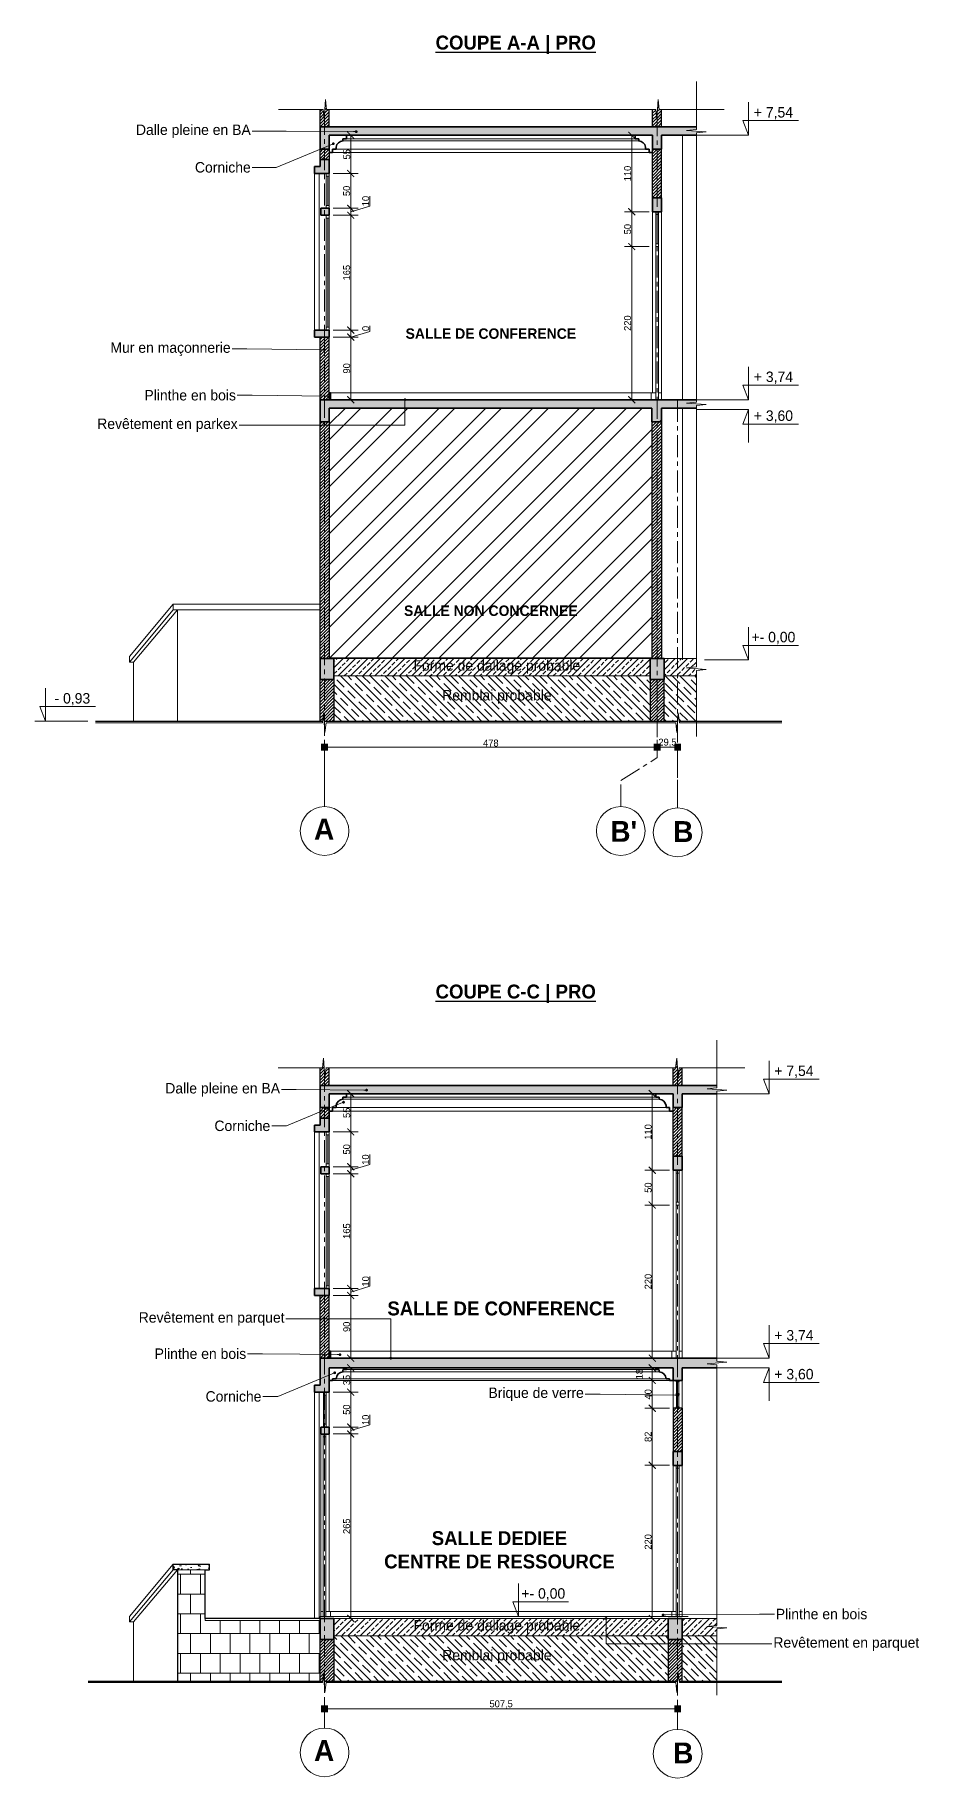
# Model space of a CAD drawing. Header units: centimetres. Extents: x -15293 to 11572, y -4790 to 2619.
# Drawn here: x 10301 to 11572, y -1297 to 1208 of the extents above; entities that cross this region are included whole.
import ezdxf
from ezdxf import colors
from ezdxf.entities.mleader import LeaderData, LeaderLine
from ezdxf.math import Vec2, Vec3

# ---------------------------------------------------------------- set-up
doc = ezdxf.new("R2010")
doc.units = ezdxf.units.CM
doc.linetypes.add('Axe', pattern=[1093.611073, 529.166651, -211.666656, 141.111112, -211.666656])
doc.linetypes.add('CENTER', pattern=[50.8, 31.75, -6.35, 6.35, -6.35])
doc.layers.get('0').update_dxf_attribs({"lineweight": 0})
for name, color, linetype, lineweight in [('Hachure', 7, 'Continuous', 30), ('Partie coupée', 7, 'Continuous', 30), ('Symbole de rupture', 6, 'Continuous', 0), ('TSJ_MENUISERIE', 150, 'Continuous', 15), ('TSJ_MUR', 1, 'Continuous', 30), ('TSJ_TN', 34, 'Continuous', 30), ('TSJ_VUE', 5, 'Continuous', 13)]:
    doc.layers.add(name, color=color, linetype=linetype, lineweight=lineweight)
for name, color, linetype in [('Hachure mur', 7, 'Continuous'), ('TSJ_COTATION', 144, 'Continuous'), ('TSJ_TEXTE', 6, 'Continuous')]:
    doc.layers.add(name, color=color, linetype=linetype)
for name, color, linetype, lineweight, true_color in [('TSJ_AXE', 7, 'CENTER', 0, 0xb80000), ('TSJ_COUPE', 7, 'Continuous', 35, 0xff4747), ('TSJ_CREATION', 7, 'Continuous', 30, 0xf7821d), ('TSJ_HACHURE', 7, 'Axe', 0, 0x969696)]:
    doc.layers.add(name, color=color, linetype=linetype, lineweight=lineweight, true_color=true_color)
doc.styles.get("Standard").update_dxf_attribs({"font": 'GOTHIC.TTF'})
doc.dimstyles.new('Axe cotation', dxfattribs={"dimtxt": 10, "dimasz": 10, "dimexe": 10.625, "dimexo": 5, "dimtad": 1, "dimtxsty": 'Standard', "dimblk": 'BOXFILLED', "dimcen": 8, "dimadec": 0, "dimazin": 0, "dimtfac": 1, "dimtmove": 0, "dimatfit": 3, "dimldrblk": 'BOXFILLED', "dimfxl": 1, "dimlwd": 9, "dimlwe": 9, "dimarcsym": 0})
doc.dimstyles.new('ISO-25', dxfattribs={"dimtxt": 10, "dimasz": 10, "dimexe": 10.625, "dimexo": 5, "dimtad": 1, "dimtxsty": 'Standard', "dimblk": 'ARCHTICK', "dimcen": 8, "dimadec": 0, "dimazin": 0, "dimtfac": 1, "dimtmove": 0, "dimatfit": 3, "dimldrblk": 'ARCHTICK', "dimfxl": 25, "dimfxlon": 1, "dimlwd": 9, "dimlwe": 9, "dimarcsym": 0})

msp = doc.modelspace()

# ---------------------------------------------------------------- texts
at = {"layer": 'TSJ_AXE', "char_height": 30, "attachment_point": 1}
for s, insert in [('{\\fCentury Gothic|b1|i0|c0|p34;A}', (10701.937, 81.451)), ("{\\fCentury Gothic|b1|i0|c0|p34;B'}", (11127.738, 78.16)), ('{\\fCentury Gothic|b1|i0|c0|p34;B}', (11218.088, 77.871)), ('{\\fCentury Gothic|b1|i0|c0|p34;A}', (10701.937, -1242.488)), ('{\\fCentury Gothic|b1|i0|c0|p34;B}', (11218.088, -1246.068))]:
    msp.add_mtext_dynamic_manual_height_columns(s, width=43.00473, gutter_width=12.5, heights=[0], dxfattribs=dict(at, insert=insert))
at = {"layer": 'TSJ_COTATION', "lineweight": 9, "char_height": 15, "attachment_point": 5}
for s, width, heights, insert in [('\\pi-45,l60,t60;+ 7,54', 111.60365, [0], (11354.619, 1094.949)), ('\\pi-45,l60,t60;+ 3,74', 111.60365, [0], (11354.619, 714.949)), ('\\pi-45,l60,t60;+ 3,60', 111.60365, [0], (11354.619, 659.07)), ('\\pi-45,l60,t60;+- 0,00', 111.60365, [0], (11354.619, 340.949)), ('Forme de dallage probable', 570.44517, [2.167], (10964.634, 299.285)), ('\\pi-45,l60,t60; - 0,93', 111.60365, [0], (10344.282, 252.949)), ('Remblai probable', 570.44517, [2.167], (10964.634, 256.497)), ('\\pi-45,l60,t60;+ 7,54', 111.60365, [0], (11384.119, -282.232)), ('\\pi-45,l60,t60;+ 3,74', 111.60365, [0], (11384.119, -662.232)), ('\\pi-45,l60,t60;+ 3,60', 111.60365, [0], (11384.119, -718.112)), ('\\pi-45,l60,t60;+- 0,00', 111.60365, [0], (11023.869, -1033.232)), ('Forme de dallage probable', 570.44517, [2.167], (10964.634, -1079.896)), ('Remblai probable', 570.44517, [2.167], (10964.634, -1122.684))]:
    msp.add_mtext_dynamic_manual_height_columns(s, width=width, gutter_width=12.5, heights=heights, dxfattribs=dict(at, insert=insert))
at = {"layer": 'TSJ_TEXTE', "attachment_point": 5}
for s, width, insert, char_height in [('{\\fCentury Gothic|b1|i0|c0|p34;\\LCOUPE A-A | PRO}', 501.59822, (10991.75, 1193.312), 20), ('{\\fCentury Gothic|b1|i0|c0|p34;SALLE DE CONFERENCE}', 448.3872, (10956, 778.271), 15), ('{\\fCentury Gothic|b1|i0|c0|p34;SALLE NON CONCERNEE}', 357.33725, (10956, 380.102), 15), ('{\\fCentury Gothic|b1|i0|c0|p34;\\LCOUPE C-C | PRO}', 563.72091, (10991.75, -170.198), 20), ('{\\fCentury Gothic|b1|i0|c0|p34;SALLE DE CONFERENCE}', 547.87271, (10970.75, -622.468), 20), ('{\\fCentury Gothic|b1|i0|c0|p34;SALLE DEDIEE}', 1277.0545, (10968.353, -952.472), 20), ('{\\fCentury Gothic|b1|i0|c0|p34;CENTRE DE RESSOURCE}', 1277.0545, (10968.353, -985.997), 20)]:
    msp.add_mtext_dynamic_manual_height_columns(s, width=width, gutter_width=12.5, heights=[2.167], dxfattribs=dict(at, insert=insert, char_height=char_height))

# ---------------------------------------------------------------- blocks, each defined once
blk = doc.blocks.new('_Dot')
at = {"color": 0, "linetype": 'ByBlock', "lineweight": -2}
blk.add_line((-0.5, 0), (-1, 0), dxfattribs=at)
at = {"color": 0, "linetype": 'ByBlock', "const_width": 0.5}
blk.add_lwpolyline([(-0.25, 0, 1), (0.25, 0, 1)], format="xyb", close=True, dxfattribs=at)
blk = doc.blocks.new('_ArchTick')
at = {"color": 0, "linetype": 'ByBlock', "const_width": 0.15}
blk.add_lwpolyline([(-0.5, -0.5), (0.5, 0.5)], dxfattribs=at)
blk = doc.blocks.new('*D48')
at = {"layer": 'Defpoints', "color": 0, "transparency": 16777216}
for p in [(10723.5, 773.4), (10754.6, 773.4), (10723.5, 683.4)]:
    blk.add_point(p, dxfattribs=at)
at = {"layer": 'TSJ_COTATION', "color": 0, "lineweight": 9, "transparency": 16777216}
for p, q in [((10729.6, 773.4), (10765.3, 773.4)), ((10754.6, 683.4), (10754.6, 773.4)), ((10729.6, 683.4), (10765.3, 683.4))]:
    blk.add_line(p, q, dxfattribs=at)
at = {"layer": 'TSJ_COTATION', "color": 0, "lineweight": 9, "transparency": 16777216, "xscale": 10, "yscale": 10, "zscale": 10}
for p, rotation in [((10754.6, 773.4), 90), ((10754.6, 683.4), 270)]:
    blk.add_blockref('_ArchTick', p, dxfattribs=dict(at, rotation=rotation))
at = {"layer": 'TSJ_COTATION', "color": 0, "transparency": 16777216, "insert": (10748.8, 728.4), "char_height": 10, "attachment_point": 5, "rotation": 90}
blk.add_mtext('90', dxfattribs=at)
blk = doc.blocks.new('*D49')
at = {"layer": 'Defpoints', "color": 0, "transparency": 16777216}
for p in [(10723.5, 948.4), (10754.6, 948.4), (10723.5, 783.4)]:
    blk.add_point(p, dxfattribs=at)
at = {"layer": 'TSJ_COTATION', "color": 0, "lineweight": 9, "transparency": 16777216}
for p, q in [((10729.6, 948.4), (10765.3, 948.4)), ((10754.6, 783.4), (10754.6, 948.4)), ((10729.6, 783.4), (10765.3, 783.4))]:
    blk.add_line(p, q, dxfattribs=at)
at = {"layer": 'TSJ_COTATION', "color": 0, "lineweight": 9, "transparency": 16777216, "xscale": 10, "yscale": 10, "zscale": 10}
for p, rotation in [((10754.6, 948.4), 90), ((10754.6, 783.4), 270)]:
    blk.add_blockref('_ArchTick', p, dxfattribs=dict(at, rotation=rotation))
at = {"layer": 'TSJ_COTATION', "color": 0, "transparency": 16777216, "insert": (10748.8, 865.9), "char_height": 10, "attachment_point": 5, "rotation": 90}
blk.add_mtext('165', dxfattribs=at)
blk = doc.blocks.new('*D50')
at = {"layer": 'Defpoints', "color": 0, "transparency": 16777216}
for p in [(10723.5, 958.4), (10754.6, 958.4), (10723.5, 948.4)]:
    blk.add_point(p, dxfattribs=at)
at = {"layer": 'TSJ_COTATION', "color": 0, "lineweight": 9, "transparency": 16777216}
for p, q in [((10729.6, 958.4), (10765.3, 958.4)), ((10754.6, 953.4), (10782, 961.6)), ((10754.6, 948.4), (10754.6, 958.4)), ((10782, 961.6), (10782, 975.9)), ((10729.6, 948.4), (10765.3, 948.4))]:
    blk.add_line(p, q, dxfattribs=at)
at = {"layer": 'TSJ_COTATION', "color": 0, "lineweight": 9, "transparency": 16777216, "xscale": 10, "yscale": 10, "zscale": 10}
for p, rotation in [((10754.6, 958.4), 90), ((10754.6, 948.4), 270)]:
    blk.add_blockref('_ArchTick', p, dxfattribs=dict(at, rotation=rotation))
at = {"layer": 'TSJ_COTATION', "color": 0, "transparency": 16777216, "insert": (10776.1, 968.8), "char_height": 10, "attachment_point": 5, "rotation": 90}
blk.add_mtext('10', dxfattribs=at)
blk = doc.blocks.new('*D51')
at = {"layer": 'Defpoints', "color": 0, "transparency": 16777216}
for p in [(10723.5, 1008.4), (10754.6, 1008.4), (10723.5, 958.4)]:
    blk.add_point(p, dxfattribs=at)
at = {"layer": 'TSJ_COTATION', "color": 0, "lineweight": 9, "transparency": 16777216}
for p, q in [((10729.6, 1008.4), (10765.3, 1008.4)), ((10754.6, 958.4), (10754.6, 1008.4)), ((10729.6, 958.4), (10765.3, 958.4))]:
    blk.add_line(p, q, dxfattribs=at)
at = {"layer": 'TSJ_COTATION', "color": 0, "lineweight": 9, "transparency": 16777216, "xscale": 10, "yscale": 10, "zscale": 10}
for p, rotation in [((10754.6, 1008.4), 90), ((10754.6, 958.4), 270)]:
    blk.add_blockref('_ArchTick', p, dxfattribs=dict(at, rotation=rotation))
at = {"layer": 'TSJ_COTATION', "color": 0, "transparency": 16777216, "insert": (10748.8, 983.4), "char_height": 10, "attachment_point": 5, "rotation": 90}
blk.add_mtext('50', dxfattribs=at)
blk = doc.blocks.new('*D52')
at = {"layer": 'Defpoints', "color": 0, "transparency": 16777216}
for p in [(10723.5, 1063.4), (10754.6, 1063.4), (10723.5, 1008.4)]:
    blk.add_point(p, dxfattribs=at)
at = {"layer": 'TSJ_COTATION', "color": 0, "lineweight": 9, "transparency": 16777216}
for p, q in [((10729.6, 1063.4), (10765.3, 1063.4)), ((10754.6, 1008.4), (10754.6, 1063.4)), ((10729.6, 1008.4), (10765.3, 1008.4))]:
    blk.add_line(p, q, dxfattribs=at)
at = {"layer": 'TSJ_COTATION', "color": 0, "lineweight": 9, "transparency": 16777216, "xscale": 10, "yscale": 10, "zscale": 10}
for p, rotation in [((10754.6, 1063.4), 90), ((10754.6, 1008.4), 270)]:
    blk.add_blockref('_ArchTick', p, dxfattribs=dict(at, rotation=rotation))
at = {"layer": 'TSJ_COTATION', "color": 0, "transparency": 16777216, "insert": (10748.9, 1035.9), "char_height": 10, "attachment_point": 5, "rotation": 90}
blk.add_mtext('55', dxfattribs=at)
blk = doc.blocks.new('*D53')
at = {"layer": 'Defpoints', "color": 0, "transparency": 16777216}
for p in [(10723.5, 773.4), (10723.5, 773.4), (10754.6, 773.4)]:
    blk.add_point(p, dxfattribs=at)
at = {"layer": 'TSJ_COTATION', "color": 0, "lineweight": 9, "transparency": 16777216}
for p, q in [((10754.6, 773.4), (10754.6, 783.4)), ((10754.6, 773.4), (10782, 781.6)), ((10782, 781.6), (10782, 789.7)), ((10729.6, 773.4), (10765.3, 773.4)), ((10729.6, 773.4), (10765.3, 773.4)), ((10754.6, 773.4), (10754.6, 763.4))]:
    blk.add_line(p, q, dxfattribs=at)
at = {"layer": 'TSJ_COTATION', "color": 0, "lineweight": 9, "transparency": 16777216, "xscale": 10, "yscale": 10, "zscale": 10}
for rotation in [90, 270]:
    blk.add_blockref('_ArchTick', (10754.6, 773.4), dxfattribs=dict(at, rotation=rotation))
at = {"layer": 'TSJ_COTATION', "color": 0, "transparency": 16777216, "insert": (10776.1, 785.7), "char_height": 10, "attachment_point": 5, "rotation": 90}
blk.add_mtext('0', dxfattribs=at)
blk = doc.blocks.new('*D54')
at = {"layer": 'Defpoints', "color": 0, "transparency": 16777216}
for p in [(11158.5, 903.4), (11193, 903.4), (11188.5, 683.4)]:
    blk.add_point(p, dxfattribs=at)
at = {"layer": 'TSJ_COTATION', "color": 0, "lineweight": 9, "transparency": 16777216}
for p, q in [((11183.5, 903.4), (11147.9, 903.4)), ((11158.5, 683.4), (11158.5, 903.4)), ((11183.5, 683.4), (11147.9, 683.4))]:
    blk.add_line(p, q, dxfattribs=at)
at = {"layer": 'TSJ_COTATION', "color": 0, "lineweight": 9, "transparency": 16777216, "xscale": 10, "yscale": 10, "zscale": 10}
for p, rotation in [((11158.5, 903.4), 90), ((11158.5, 683.4), 270)]:
    blk.add_blockref('_ArchTick', p, dxfattribs=dict(at, rotation=rotation))
at = {"layer": 'TSJ_COTATION', "color": 0, "lineweight": 9, "transparency": 16777216, "insert": (11152.6, 793.4), "char_height": 10, "attachment_point": 5, "rotation": 90}
blk.add_mtext('220', dxfattribs=at)
blk = doc.blocks.new('*D55')
at = {"layer": 'Defpoints', "color": 0, "transparency": 16777216}
for p in [(11158.5, 953.4), (11188.5, 953.4), (11193, 903.4)]:
    blk.add_point(p, dxfattribs=at)
at = {"layer": 'TSJ_COTATION', "color": 0, "lineweight": 9, "transparency": 16777216}
for p, q in [((11183.5, 953.4), (11147.9, 953.4)), ((11158.5, 903.4), (11158.5, 953.4)), ((11183.5, 903.4), (11147.9, 903.4))]:
    blk.add_line(p, q, dxfattribs=at)
at = {"layer": 'TSJ_COTATION', "color": 0, "lineweight": 9, "transparency": 16777216, "xscale": 10, "yscale": 10, "zscale": 10}
for p, rotation in [((11158.5, 953.4), 90), ((11158.5, 903.4), 270)]:
    blk.add_blockref('_ArchTick', p, dxfattribs=dict(at, rotation=rotation))
at = {"layer": 'TSJ_COTATION', "color": 0, "lineweight": 9, "transparency": 16777216, "insert": (11152.6, 928.4), "char_height": 10, "attachment_point": 5, "rotation": 90}
blk.add_mtext('50', dxfattribs=at)
blk = doc.blocks.new('*D56')
at = {"layer": 'Defpoints', "color": 0, "transparency": 16777216}
for p in [(11158.5, 1063.4), (11188.5, 1063.4), (11188.5, 953.4)]:
    blk.add_point(p, dxfattribs=at)
at = {"layer": 'TSJ_COTATION', "color": 0, "lineweight": 9, "transparency": 16777216}
for p, q in [((11183.5, 1063.4), (11147.9, 1063.4)), ((11158.5, 953.4), (11158.5, 1063.4)), ((11183.5, 953.4), (11147.9, 953.4))]:
    blk.add_line(p, q, dxfattribs=at)
at = {"layer": 'TSJ_COTATION', "color": 0, "lineweight": 9, "transparency": 16777216, "xscale": 10, "yscale": 10, "zscale": 10}
for p, rotation in [((11158.5, 1063.4), 90), ((11158.5, 953.4), 270)]:
    blk.add_blockref('_ArchTick', p, dxfattribs=dict(at, rotation=rotation))
at = {"layer": 'TSJ_COTATION', "color": 0, "transparency": 16777216, "insert": (11152.6, 1008.4), "char_height": 10, "attachment_point": 5, "rotation": 90}
blk.add_mtext('110', dxfattribs=at)
blk = doc.blocks.new('Marque de rupture')
at = {"layer": 'Symbole de rupture', "lineweight": 20}
for p, q in [((0, -3.6), (0, 20.4)), ((0, -3.6), (-14.1, -5.1)), ((14.1, -7.1), (-14.1, -5.1)), ((0, -8.6), (14.1, -7.1)), ((0, -8.6), (0, -32.6))]:
    blk.add_line(p, q, dxfattribs=at)
blk = doc.blocks.new('*D301')
at = {"layer": 'Defpoints', "color": 0, "transparency": 16777216}
for p in [(11188, -473.7), (11222.5, -473.7), (11218, -693.7)]:
    blk.add_point(p, dxfattribs=at)
at = {"layer": 'TSJ_COTATION', "color": 0, "lineweight": 9, "transparency": 16777216}
for p, q in [((11213, -473.7), (11177.4, -473.7)), ((11188, -693.7), (11188, -473.7)), ((11213, -693.7), (11177.4, -693.7))]:
    blk.add_line(p, q, dxfattribs=at)
at = {"layer": 'TSJ_COTATION', "color": 0, "lineweight": 9, "transparency": 16777216, "xscale": 10, "yscale": 10, "zscale": 10}
for p, rotation in [((11188, -473.7), 90), ((11188, -693.7), 270)]:
    blk.add_blockref('_ArchTick', p, dxfattribs=dict(at, rotation=rotation))
at = {"layer": 'TSJ_COTATION', "color": 0, "lineweight": 9, "transparency": 16777216, "insert": (11182.1, -583.7), "char_height": 10, "attachment_point": 5, "rotation": 90}
blk.add_mtext('220', dxfattribs=at)
blk = doc.blocks.new('*D302')
at = {"layer": 'Defpoints', "color": 0, "transparency": 16777216}
for p in [(11188, -423.7), (11218, -423.7), (11222.5, -473.7)]:
    blk.add_point(p, dxfattribs=at)
at = {"layer": 'TSJ_COTATION', "color": 0, "lineweight": 9, "transparency": 16777216}
for p, q in [((11213, -423.7), (11177.4, -423.7)), ((11188, -473.7), (11188, -423.7)), ((11213, -473.7), (11177.4, -473.7))]:
    blk.add_line(p, q, dxfattribs=at)
at = {"layer": 'TSJ_COTATION', "color": 0, "lineweight": 9, "transparency": 16777216, "xscale": 10, "yscale": 10, "zscale": 10}
for p, rotation in [((11188, -423.7), 90), ((11188, -473.7), 270)]:
    blk.add_blockref('_ArchTick', p, dxfattribs=dict(at, rotation=rotation))
at = {"layer": 'TSJ_COTATION', "color": 0, "lineweight": 9, "transparency": 16777216, "insert": (11182.1, -448.7), "char_height": 10, "attachment_point": 5, "rotation": 90}
blk.add_mtext('50', dxfattribs=at)
blk = doc.blocks.new('*D303')
at = {"layer": 'Defpoints', "color": 0, "transparency": 16777216}
for p in [(11188, -313.7), (11218, -313.7), (11218, -423.7)]:
    blk.add_point(p, dxfattribs=at)
at = {"layer": 'TSJ_COTATION', "color": 0, "lineweight": 9, "transparency": 16777216}
for p, q in [((11213, -313.7), (11177.4, -313.7)), ((11188, -423.7), (11188, -313.7)), ((11213, -423.7), (11177.4, -423.7))]:
    blk.add_line(p, q, dxfattribs=at)
at = {"layer": 'TSJ_COTATION', "color": 0, "lineweight": 9, "transparency": 16777216, "xscale": 10, "yscale": 10, "zscale": 10}
for p, rotation in [((11188, -313.7), 90), ((11188, -423.7), 270)]:
    blk.add_blockref('_ArchTick', p, dxfattribs=dict(at, rotation=rotation))
at = {"layer": 'TSJ_COTATION', "color": 0, "lineweight": 9, "transparency": 16777216, "insert": (11182.1, -368.7), "char_height": 10, "attachment_point": 5, "rotation": 90}
blk.add_mtext('110', dxfattribs=at)
blk = doc.blocks.new('*D304')
at = {"layer": 'Defpoints', "color": 0, "transparency": 16777216}
for p in [(10723.5, -603.7), (10754.6, -603.7), (10723.5, -693.7)]:
    blk.add_point(p, dxfattribs=at)
at = {"layer": 'TSJ_COTATION', "color": 0, "lineweight": 9, "transparency": 16777216}
for p, q in [((10729.6, -603.7), (10765.3, -603.7)), ((10754.6, -693.7), (10754.6, -603.7)), ((10729.6, -693.7), (10765.3, -693.7))]:
    blk.add_line(p, q, dxfattribs=at)
at = {"layer": 'TSJ_COTATION', "color": 0, "lineweight": 9, "transparency": 16777216, "xscale": 10, "yscale": 10, "zscale": 10}
for p, rotation in [((10754.6, -603.7), 90), ((10754.6, -693.7), 270)]:
    blk.add_blockref('_ArchTick', p, dxfattribs=dict(at, rotation=rotation))
at = {"layer": 'TSJ_COTATION', "color": 0, "lineweight": 9, "transparency": 16777216, "insert": (10748.8, -648.7), "char_height": 10, "attachment_point": 5, "rotation": 90}
blk.add_mtext('90', dxfattribs=at)
blk = doc.blocks.new('*D305')
at = {"layer": 'Defpoints', "color": 0, "transparency": 16777216}
for p in [(10723.5, -428.7), (10754.6, -428.7), (10723.5, -593.7)]:
    blk.add_point(p, dxfattribs=at)
at = {"layer": 'TSJ_COTATION', "color": 0, "lineweight": 9, "transparency": 16777216}
for p, q in [((10729.6, -428.7), (10765.3, -428.7)), ((10754.6, -593.7), (10754.6, -428.7)), ((10729.6, -593.7), (10765.3, -593.7))]:
    blk.add_line(p, q, dxfattribs=at)
at = {"layer": 'TSJ_COTATION', "color": 0, "lineweight": 9, "transparency": 16777216, "xscale": 10, "yscale": 10, "zscale": 10}
for p, rotation in [((10754.6, -428.7), 90), ((10754.6, -593.7), 270)]:
    blk.add_blockref('_ArchTick', p, dxfattribs=dict(at, rotation=rotation))
at = {"layer": 'TSJ_COTATION', "color": 0, "lineweight": 9, "transparency": 16777216, "insert": (10748.8, -511.2), "char_height": 10, "attachment_point": 5, "rotation": 90}
blk.add_mtext('165', dxfattribs=at)
blk = doc.blocks.new('*D306')
at = {"layer": 'Defpoints', "color": 0, "transparency": 16777216}
for p in [(10723.5, -418.7), (10754.6, -418.7), (10723.5, -428.7)]:
    blk.add_point(p, dxfattribs=at)
at = {"layer": 'TSJ_COTATION', "color": 0, "lineweight": 9, "transparency": 16777216}
for p, q in [((10729.6, -418.7), (10765.3, -418.7)), ((10754.6, -423.7), (10782, -415.5)), ((10754.6, -428.7), (10754.6, -418.7)), ((10782, -415.5), (10782, -401.3)), ((10729.6, -428.7), (10765.3, -428.7))]:
    blk.add_line(p, q, dxfattribs=at)
at = {"layer": 'TSJ_COTATION', "color": 0, "lineweight": 9, "transparency": 16777216, "xscale": 10, "yscale": 10, "zscale": 10}
for p, rotation in [((10754.6, -418.7), 90), ((10754.6, -428.7), 270)]:
    blk.add_blockref('_ArchTick', p, dxfattribs=dict(at, rotation=rotation))
at = {"layer": 'TSJ_COTATION', "color": 0, "lineweight": 9, "transparency": 16777216, "insert": (10776.1, -408.4), "char_height": 10, "attachment_point": 5, "rotation": 90}
blk.add_mtext('10', dxfattribs=at)
blk = doc.blocks.new('*D307')
at = {"layer": 'Defpoints', "color": 0, "transparency": 16777216}
for p in [(10723.5, -368.7), (10754.6, -368.7), (10723.5, -418.7)]:
    blk.add_point(p, dxfattribs=at)
at = {"layer": 'TSJ_COTATION', "color": 0, "lineweight": 9, "transparency": 16777216}
for p, q in [((10729.6, -368.7), (10765.3, -368.7)), ((10754.6, -418.7), (10754.6, -368.7)), ((10729.6, -418.7), (10765.3, -418.7))]:
    blk.add_line(p, q, dxfattribs=at)
at = {"layer": 'TSJ_COTATION', "color": 0, "lineweight": 9, "transparency": 16777216, "xscale": 10, "yscale": 10, "zscale": 10}
for p, rotation in [((10754.6, -368.7), 90), ((10754.6, -418.7), 270)]:
    blk.add_blockref('_ArchTick', p, dxfattribs=dict(at, rotation=rotation))
at = {"layer": 'TSJ_COTATION', "color": 0, "lineweight": 9, "transparency": 16777216, "insert": (10748.8, -393.7), "char_height": 10, "attachment_point": 5, "rotation": 90}
blk.add_mtext('50', dxfattribs=at)
blk = doc.blocks.new('*D308')
at = {"layer": 'Defpoints', "color": 0, "transparency": 16777216}
for p in [(10723.5, -313.7), (10754.6, -313.7), (10723.5, -368.7)]:
    blk.add_point(p, dxfattribs=at)
at = {"layer": 'TSJ_COTATION', "color": 0, "lineweight": 9, "transparency": 16777216}
for p, q in [((10729.6, -313.7), (10765.3, -313.7)), ((10754.6, -368.7), (10754.6, -313.7)), ((10729.6, -368.7), (10765.3, -368.7))]:
    blk.add_line(p, q, dxfattribs=at)
at = {"layer": 'TSJ_COTATION', "color": 0, "lineweight": 9, "transparency": 16777216, "xscale": 10, "yscale": 10, "zscale": 10}
for p, rotation in [((10754.6, -313.7), 90), ((10754.6, -368.7), 270)]:
    blk.add_blockref('_ArchTick', p, dxfattribs=dict(at, rotation=rotation))
at = {"layer": 'TSJ_COTATION', "color": 0, "lineweight": 9, "transparency": 16777216, "insert": (10748.9, -341.2), "char_height": 10, "attachment_point": 5, "rotation": 90}
blk.add_mtext('55', dxfattribs=at)
blk = doc.blocks.new('*D309')
at = {"layer": 'Defpoints', "color": 0, "transparency": 16777216}
for p in [(10723.5, -593.7), (10754.6, -593.7), (10723.5, -603.7)]:
    blk.add_point(p, dxfattribs=at)
at = {"layer": 'TSJ_COTATION', "color": 0, "lineweight": 9, "transparency": 16777216}
for p, q in [((10729.6, -593.7), (10765.3, -593.7)), ((10754.6, -598.7), (10782, -590.5)), ((10754.6, -603.7), (10754.6, -593.7)), ((10782, -590.5), (10782, -576.3)), ((10729.6, -603.7), (10765.3, -603.7))]:
    blk.add_line(p, q, dxfattribs=at)
at = {"layer": 'TSJ_COTATION', "color": 0, "lineweight": 9, "transparency": 16777216, "xscale": 10, "yscale": 10, "zscale": 10}
for p, rotation in [((10754.6, -593.7), 90), ((10754.6, -603.7), 270)]:
    blk.add_blockref('_ArchTick', p, dxfattribs=dict(at, rotation=rotation))
at = {"layer": 'TSJ_COTATION', "color": 0, "lineweight": 9, "transparency": 16777216, "insert": (10776.1, -583.4), "char_height": 10, "attachment_point": 5, "rotation": 90}
blk.add_mtext('10', dxfattribs=at)
blk = doc.blocks.new('*D310')
at = {"layer": 'Defpoints', "color": 0, "transparency": 16777216}
for p in [(11188, -765.7), (11218, -765.7), (11218, -847.7)]:
    blk.add_point(p, dxfattribs=at)
at = {"layer": 'TSJ_COTATION', "color": 0, "lineweight": 9, "transparency": 16777216}
for p, q in [((11213, -765.7), (11177.4, -765.7)), ((11188, -847.7), (11188, -765.7)), ((11213, -847.7), (11177.4, -847.7))]:
    blk.add_line(p, q, dxfattribs=at)
at = {"layer": 'TSJ_COTATION', "color": 0, "lineweight": 9, "transparency": 16777216, "xscale": 10, "yscale": 10, "zscale": 10}
for p, rotation in [((11188, -765.7), 90), ((11188, -847.7), 270)]:
    blk.add_blockref('_ArchTick', p, dxfattribs=dict(at, rotation=rotation))
at = {"layer": 'TSJ_COTATION', "color": 0, "lineweight": 9, "transparency": 16777216, "insert": (11182.1, -806.7), "char_height": 10, "attachment_point": 5, "rotation": 90}
blk.add_mtext('82', dxfattribs=at)
blk = doc.blocks.new('*D311')
at = {"layer": 'Defpoints', "color": 0, "transparency": 16777216}
for p in [(11188, -725.7), (11218, -725.7), (11218, -765.7)]:
    blk.add_point(p, dxfattribs=at)
at = {"layer": 'TSJ_COTATION', "color": 0, "lineweight": 9, "transparency": 16777216}
for p, q in [((11213, -725.7), (11177.4, -725.7)), ((11188, -765.7), (11188, -725.7)), ((11213, -765.7), (11177.4, -765.7))]:
    blk.add_line(p, q, dxfattribs=at)
at = {"layer": 'TSJ_COTATION', "color": 0, "lineweight": 9, "transparency": 16777216, "xscale": 10, "yscale": 10, "zscale": 10}
for p, rotation in [((11188, -725.7), 90), ((11188, -765.7), 270)]:
    blk.add_blockref('_ArchTick', p, dxfattribs=dict(at, rotation=rotation))
at = {"layer": 'TSJ_COTATION', "color": 0, "lineweight": 9, "transparency": 16777216, "insert": (11182.1, -745.7), "char_height": 10, "attachment_point": 5, "rotation": 90}
blk.add_mtext('40', dxfattribs=at)
blk = doc.blocks.new('*D312')
at = {"layer": 'Defpoints', "color": 0, "transparency": 16777216}
for p in [(11188, -707.7), (11218, -707.7), (11218, -725.7)]:
    blk.add_point(p, dxfattribs=at)
at = {"layer": 'TSJ_COTATION', "color": 0, "lineweight": 9, "transparency": 16777216}
for p, q in [((11213, -707.7), (11177.4, -707.7)), ((11213, -725.7), (11177.4, -725.7)), ((11188, -725.7), (11188, -707.7))]:
    blk.add_line(p, q, dxfattribs=at)
at = {"layer": 'TSJ_COTATION', "color": 0, "lineweight": 9, "transparency": 16777216, "xscale": 10, "yscale": 10, "zscale": 10}
for p, rotation in [((11188, -707.7), 90), ((11188, -725.7), 270)]:
    blk.add_blockref('_ArchTick', p, dxfattribs=dict(at, rotation=rotation))
at = {"layer": 'TSJ_COTATION', "color": 0, "lineweight": 9, "transparency": 16777216, "insert": (11169.5, -716.7), "char_height": 10, "attachment_point": 5, "rotation": 90}
blk.add_mtext('18', dxfattribs=at)
blk = doc.blocks.new('*D313')
at = {"layer": 'Defpoints', "color": 0, "transparency": 16777216}
for p in [(11218, -847.7), (11188, -1067.7), (11218, -1067.7)]:
    blk.add_point(p, dxfattribs=at)
at = {"layer": 'TSJ_COTATION', "color": 0, "lineweight": 9, "transparency": 16777216}
for p, q in [((11213, -847.7), (11177.4, -847.7)), ((11188, -847.7), (11188, -1067.7)), ((11213, -1067.7), (11177.4, -1067.7))]:
    blk.add_line(p, q, dxfattribs=at)
at = {"layer": 'TSJ_COTATION', "color": 0, "lineweight": 9, "transparency": 16777216, "xscale": 10, "yscale": 10, "zscale": 10}
for p, rotation in [((11188, -847.7), 90), ((11188, -1067.7), 270)]:
    blk.add_blockref('_ArchTick', p, dxfattribs=dict(at, rotation=rotation))
at = {"layer": 'TSJ_COTATION', "color": 0, "lineweight": 9, "transparency": 16777216, "insert": (11182.1, -957.7), "char_height": 10, "attachment_point": 5, "rotation": 90}
blk.add_mtext('220', dxfattribs=at)
blk = doc.blocks.new('*D314')
at = {"layer": 'Defpoints', "color": 0, "transparency": 16777216}
for p in [(10723.5, -707.7), (10754.6, -707.7), (10723.5, -742.7)]:
    blk.add_point(p, dxfattribs=at)
at = {"layer": 'TSJ_COTATION', "color": 0, "lineweight": 9, "transparency": 16777216}
for p, q in [((10729.6, -707.7), (10765.3, -707.7)), ((10754.6, -742.7), (10754.6, -707.7)), ((10729.6, -742.7), (10765.3, -742.7))]:
    blk.add_line(p, q, dxfattribs=at)
at = {"layer": 'TSJ_COTATION', "color": 0, "lineweight": 9, "transparency": 16777216, "xscale": 10, "yscale": 10, "zscale": 10}
for p, rotation in [((10754.6, -707.7), 90), ((10754.6, -742.7), 270)]:
    blk.add_blockref('_ArchTick', p, dxfattribs=dict(at, rotation=rotation))
at = {"layer": 'TSJ_COTATION', "color": 0, "lineweight": 9, "transparency": 16777216, "insert": (10748.8, -725.2), "char_height": 10, "attachment_point": 5, "rotation": 90}
blk.add_mtext('35', dxfattribs=at)
blk = doc.blocks.new('*D315')
at = {"layer": 'Defpoints', "color": 0, "transparency": 16777216}
for p in [(10723.5, -742.7), (10723.5, -792.7), (10754.6, -792.7)]:
    blk.add_point(p, dxfattribs=at)
at = {"layer": 'TSJ_COTATION', "color": 0, "lineweight": 9, "transparency": 16777216}
for p, q in [((10729.6, -742.7), (10765.3, -742.7)), ((10754.6, -742.7), (10754.6, -792.7)), ((10729.6, -792.7), (10765.3, -792.7))]:
    blk.add_line(p, q, dxfattribs=at)
at = {"layer": 'TSJ_COTATION', "color": 0, "lineweight": 9, "transparency": 16777216, "xscale": 10, "yscale": 10, "zscale": 10}
for p, rotation in [((10754.6, -742.7), 90), ((10754.6, -792.7), 270)]:
    blk.add_blockref('_ArchTick', p, dxfattribs=dict(at, rotation=rotation))
at = {"layer": 'TSJ_COTATION', "color": 0, "lineweight": 9, "transparency": 16777216, "insert": (10748.8, -767.7), "char_height": 10, "attachment_point": 5, "rotation": 90}
blk.add_mtext('50', dxfattribs=at)
blk = doc.blocks.new('*D316')
at = {"layer": 'Defpoints', "color": 0, "transparency": 16777216}
for p in [(10723.5, -792.7), (10723.5, -802.7), (10754.6, -802.7)]:
    blk.add_point(p, dxfattribs=at)
at = {"layer": 'TSJ_COTATION', "color": 0, "lineweight": 9, "transparency": 16777216}
for p, q in [((10782, -789.5), (10782, -775.3)), ((10729.6, -792.7), (10765.3, -792.7)), ((10754.6, -797.7), (10782, -789.5)), ((10754.6, -792.7), (10754.6, -802.7)), ((10729.6, -802.7), (10765.3, -802.7))]:
    blk.add_line(p, q, dxfattribs=at)
at = {"layer": 'TSJ_COTATION', "color": 0, "lineweight": 9, "transparency": 16777216, "xscale": 10, "yscale": 10, "zscale": 10}
for p, rotation in [((10754.6, -792.7), 90), ((10754.6, -802.7), 270)]:
    blk.add_blockref('_ArchTick', p, dxfattribs=dict(at, rotation=rotation))
at = {"layer": 'TSJ_COTATION', "color": 0, "lineweight": 9, "transparency": 16777216, "insert": (10776.1, -782.4), "char_height": 10, "attachment_point": 5, "rotation": 90}
blk.add_mtext('10', dxfattribs=at)
blk = doc.blocks.new('*D317')
at = {"layer": 'Defpoints', "color": 0, "transparency": 16777216}
for p in [(10723.5, -802.7), (10723.5, -1067.7), (10754.6, -1067.7)]:
    blk.add_point(p, dxfattribs=at)
at = {"layer": 'TSJ_COTATION', "color": 0, "lineweight": 9, "transparency": 16777216}
for p, q in [((10729.6, -802.7), (10765.3, -802.7)), ((10754.6, -802.7), (10754.6, -1067.7)), ((10729.6, -1067.7), (10765.3, -1067.7))]:
    blk.add_line(p, q, dxfattribs=at)
at = {"layer": 'TSJ_COTATION', "color": 0, "lineweight": 9, "transparency": 16777216, "xscale": 10, "yscale": 10, "zscale": 10}
for p, rotation in [((10754.6, -802.7), 90), ((10754.6, -1067.7), 270)]:
    blk.add_blockref('_ArchTick', p, dxfattribs=dict(at, rotation=rotation))
at = {"layer": 'TSJ_COTATION', "color": 0, "lineweight": 9, "transparency": 16777216, "insert": (10748.8, -935.2), "char_height": 10, "attachment_point": 5, "rotation": 90}
blk.add_mtext('265', dxfattribs=at)
blk = doc.blocks.new('_BoxFilled')
at = {"color": 0, "linetype": 'ByBlock', "lineweight": -2}
blk.add_line((-0.5, 0), (-1, 0), dxfattribs=at)
at = {"color": 0, "linetype": 'ByBlock'}
blk.add_solid([(-0.5, 0.5), (0.5, 0.5), (-0.5, -0.5), (0.5, -0.5)], dxfattribs=at)
blk = doc.blocks.new('*D386')
at = {"layer": 'Defpoints', "color": 0, "linetype": 'ByBlock', "transparency": 16777216}
for p in [(11195, 184.2), (11195, 169.1), (10717, 98.7)]:
    blk.add_point(p, dxfattribs=at)
at = {"layer": 'TSJ_AXE', "color": 0, "linetype": 'ByBlock', "lineweight": 9, "transparency": 16777216}
for p, q in [((10717, 103.7), (10717, 194.8)), ((10727, 184.2), (11185, 184.2)), ((11195, 174.1), (11195, 194.8))]:
    blk.add_line(p, q, dxfattribs=at)
at = {"layer": 'TSJ_AXE', "color": 0, "linetype": 'ByBlock', "lineweight": 9, "transparency": 16777216, "xscale": 10, "yscale": 10, "zscale": 10, "rotation": 180}
blk.add_blockref('_BoxFilled', (10717, 184.2), dxfattribs=at)
at = {"layer": 'TSJ_AXE', "color": 0, "linetype": 'ByBlock', "lineweight": 9, "transparency": 16777216, "xscale": 10, "yscale": 10, "zscale": 10}
blk.add_blockref('_BoxFilled', (11195, 184.2), dxfattribs=at)
at = {"layer": 'TSJ_AXE', "color": 0, "linetype": 'ByBlock', "transparency": 16777216, "insert": (10956, 190), "char_height": 10, "attachment_point": 5}
blk.add_mtext('478', dxfattribs=at)
blk = doc.blocks.new('*D387')
at = {"layer": 'Defpoints', "color": 0, "transparency": 16777216}
for p in [(11224.5, 184.2), (11195, 169.1), (11224.5, 96.8)]:
    blk.add_point(p, dxfattribs=at)
at = {"layer": 'TSJ_AXE', "color": 0, "lineweight": 9, "transparency": 16777216}
for p, q in [((11195, 174.1), (11195, 194.8)), ((11205, 184.2), (11214.5, 184.2)), ((11224.5, 101.8), (11224.5, 194.8))]:
    blk.add_line(p, q, dxfattribs=at)
at = {"layer": 'TSJ_AXE', "color": 0, "lineweight": 9, "transparency": 16777216, "xscale": 10, "yscale": 10, "zscale": 10, "rotation": 180}
blk.add_blockref('_BoxFilled', (11195, 184.2), dxfattribs=at)
at = {"layer": 'TSJ_AXE', "color": 0, "lineweight": 9, "transparency": 16777216, "xscale": 10, "yscale": 10, "zscale": 10}
blk.add_blockref('_BoxFilled', (11224.5, 184.2), dxfattribs=at)
at = {"layer": 'TSJ_AXE', "color": 0, "transparency": 16777216, "insert": (11209.8, 190.5), "char_height": 10, "attachment_point": 5}
blk.add_mtext('29,5', dxfattribs=at)
blk = doc.blocks.new('*D390')
at = {"layer": 'Defpoints', "color": 0, "linetype": 'ByBlock', "transparency": 16777216}
for p in [(11224.5, -1197.7), (10717, -1225.2), (11224.5, -1227.2)]:
    blk.add_point(p, dxfattribs=at)
at = {"layer": 'TSJ_AXE', "color": 0, "linetype": 'ByBlock', "lineweight": 9, "transparency": 16777216}
for p, q in [((10717, -1220.2), (10717, -1187)), ((10727, -1197.7), (11214.5, -1197.7)), ((11224.5, -1222.2), (11224.5, -1187))]:
    blk.add_line(p, q, dxfattribs=at)
at = {"layer": 'TSJ_AXE', "color": 0, "linetype": 'ByBlock', "lineweight": 9, "transparency": 16777216, "xscale": 10, "yscale": 10, "zscale": 10, "rotation": 180}
blk.add_blockref('_BoxFilled', (10717, -1197.7), dxfattribs=at)
at = {"layer": 'TSJ_AXE', "color": 0, "linetype": 'ByBlock', "lineweight": 9, "transparency": 16777216, "xscale": 10, "yscale": 10, "zscale": 10}
blk.add_blockref('_BoxFilled', (11224.5, -1197.7), dxfattribs=at)
at = {"layer": 'TSJ_AXE', "color": 0, "linetype": 'ByBlock', "transparency": 16777216, "insert": (10970.8, -1191.3), "char_height": 10, "attachment_point": 5}
blk.add_mtext('507,5', dxfattribs=at)

# ---------------------------------------------------------------- dimensions: what is measured, and where the dimension line sits
at = {"layer": 'TSJ_AXE', "linetype": 'ByBlock'}
for base, p1, p2, picture, middle in [((11195, 184.158), (10717, 98.705), (11195, 169.143), '*D386', (10956, 190.034)), ((11224.5, -1197.665), (10717, -1225.235), (11224.5, -1227.169), '*D390', (10970.75, -1191.329))]:
    dim = msp.add_linear_dim(base=base, p1=p1, p2=p2, dimstyle='Axe cotation', dxfattribs=at)
    dim.commit()
    dim.dimension.update_dxf_attribs({"geometry": picture, "text_midpoint": middle})
at = {"layer": 'TSJ_AXE'}
dim = msp.add_linear_dim(base=(11224.5, 184.158), p1=(11195, 169.143), p2=(11224.5, 96.77), dimstyle='Axe cotation', dxfattribs=at)
dim.commit()
dim.dimension.update_dxf_attribs({"geometry": '*D387', "text_midpoint": (11209.75, 190.493)})
at = {"layer": 'TSJ_COTATION'}
for base, p1, p2, angle, picture, middle in [((10754.638, 1063.441), (10723.5, 1008.441), (10723.5, 1063.441), 270, '*D52', (10748.887, 1035.941)), ((11158.5, 1063.441), (11188.5, 953.441), (11188.5, 1063.441), 90, '*D56', (11152.624, 1008.441)), ((10754.638, 1008.441), (10723.5, 958.441), (10723.5, 1008.441), 270, '*D51', (10748.761, 983.441)), ((10754.638, 958.441), (10723.5, 948.441), (10723.5, 958.441), 270, '*D50', (10776.078, 962.262)), ((10754.638, 948.441), (10723.5, 783.441), (10723.5, 948.441), 270, '*D49', (10748.761, 865.941)), ((10754.637859152, 773.441433507), (10723.500213486, 773.441433507), (10723.500213486, 773.441433507), 270, '*D53', (10776.078418295, 782.261560121))]:
    dim = msp.add_linear_dim(base=base, p1=p1, p2=p2, angle=angle, dimstyle='ISO-25', override={"dimtmove": 1}, dxfattribs=at)
    dim.commit()
    dim.dimension.update_dxf_attribs({"geometry": picture, "text_midpoint": middle})
at = {"layer": 'TSJ_COTATION', "lineweight": 9}
for base, p1, p2, angle, picture, middle in [((11158.5, 953.441), (11193, 903.441), (11188.5, 953.441), 90, '*D55', (11152.624, 928.441)), ((10754.638, -313.74), (10723.5, -368.74), (10723.5, -313.74), 270, '*D308', (10748.887, -341.24)), ((11188, -313.74), (11218, -423.74), (11218, -313.74), 90, '*D303', (11182.124, -368.74)), ((10754.638, -368.74), (10723.5, -418.74), (10723.5, -368.74), 270, '*D307', (10748.761, -393.74)), ((10754.638, -418.74), (10723.5, -428.74), (10723.5, -418.74), 270, '*D306', (10776.078, -414.92)), ((10754.638, -428.74), (10723.5, -593.74), (10723.5, -428.74), 270, '*D305', (10748.761, -511.24)), ((11188, -423.74), (11222.5, -473.74), (11218, -423.74), 90, '*D302', (11182.124, -448.74)), ((10754.638, -593.74), (10723.5, -603.74), (10723.5, -593.74), 270, '*D309', (10776.078, -589.92)), ((10754.638, -707.74), (10723.5, -742.74), (10723.5, -707.74), 90, '*D314', (10748.761, -725.24)), ((11188, -725.74), (11218, -765.74), (11218, -725.74), 270, '*D311', (11182.124, -745.74)), ((10754.638, -792.74), (10723.5, -742.74), (10723.5, -792.74), 90, '*D315', (10748.761, -767.74)), ((10754.638, -802.74), (10723.5, -792.74), (10723.5, -802.74), 90, '*D316', (10776.078, -788.92)), ((11188, -765.74), (11218, -847.74), (11218, -765.74), 270, '*D310', (11182.124, -806.74)), ((10754.638, -1067.74), (10723.5, -802.74), (10723.5, -1067.74), 90, '*D317', (10748.761, -935.24)), ((11188, -1067.74), (11218, -847.74), (11218, -1067.74), 270, '*D313', (11182.124, -957.74))]:
    dim = msp.add_linear_dim(base=base, p1=p1, p2=p2, angle=angle, dimstyle='ISO-25', override={"dimtmove": 1}, dxfattribs=at)
    dim.commit()
    dim.dimension.update_dxf_attribs({"geometry": picture, "text_midpoint": middle})
for base, p1, p2, picture, middle in [((11158.5, 903.441), (11188.5, 683.441), (11193, 903.441), '*D54', (11152.624, 793.441)), ((11188, -473.74), (11218, -693.74), (11222.5, -473.74), '*D301', (11182.124, -583.74))]:
    dim = msp.add_linear_dim(base=base, p1=p1, p2=p2, angle=90, dimstyle='ISO-25', dxfattribs=at)
    dim.commit()
    dim.dimension.update_dxf_attribs({"geometry": picture, "text_midpoint": middle})
at = {"layer": 'TSJ_COTATION'}
dim = msp.add_aligned_dim(p1=(10723.5, 683.441), p2=(10723.5, 773.441), distance=-31.138, dimstyle='ISO-25', dxfattribs=at)
dim.commit()
dim.dimension.update_dxf_attribs({"geometry": '*D48', "text_midpoint": (10748.761, 728.441)})
at = {"layer": 'TSJ_COTATION', "lineweight": 9}
dim = msp.add_aligned_dim(p1=(10723.5, -693.74), p2=(10723.5, -603.74), distance=-31.138, dimstyle='ISO-25', dxfattribs=at)
dim.commit()
dim.dimension.update_dxf_attribs({"geometry": '*D304', "text_midpoint": (10748.761, -648.74)})
dim = msp.add_linear_dim(base=(11188, -707.74), p1=(11218, -725.74), p2=(11218, -707.74), angle=270, dimstyle='ISO-25', override={"dimtmove": 1}, dxfattribs=at)
dim.commit()
dim.dimension.update_dxf_attribs({"geometry": '*D312', "text_midpoint": (11175.393, -716.74), "dimtype": 160})

# ---------------------------------------------------------------- hatches: boundary and pattern name
at = {"layer": 'Hachure', "true_color": 0xcd6928}
h = msp.add_hatch(color=32, dxfattribs=at)
h.dxf.hatch_style = 1
h.paths.add_polyline_path([(10725.5, 693.441), (10723.5, 693.441), (10723.5, 683.441), (10725.5, 683.441)])
h = msp.add_hatch(color=32, dxfattribs=at)
h.dxf.hatch_style = 1
h.paths.add_polyline_path([(10725.5, -683.74), (10723.5, -683.74), (10723.5, -693.74), (10725.5, -693.74)])
at = {"layer": 'Hachure mur', "lineweight": 0, "true_color": 0xc7c8ca}
h = msp.add_hatch(dxfattribs=at)
h.set_pattern_fill('ANSI31', color=9)
h.set_pattern_definition([(45, (8661.058, 2950.051), (-2.245064, 2.245064), [])])
h.paths.add_polyline_path([(11224.5, -1104.327), (11211, -1104.327), (11211, -1157.74), (11224.5, -1157.74)])
h.paths.add_polyline_path([(11231, -1104.327), (11224.5, -1104.327), (11224.5, -1157.74), (11224.654, -1157.74), (11225.5, -1145.773), (11226.769, -1157.74), (11231, -1157.74)])
h.paths.add_polyline_path([(11231, -1097.74), (11224.5, -1097.74), (11224.5, -1104.327), (11231, -1104.327)])
h.paths.add_polyline_path([(11224.5, -1097.74), (11211, -1097.74), (11211, -1104.327), (11224.5, -1104.327)])
h.paths.add_polyline_path([(10730.5, -1097.74), (10717, -1097.74), (10717, -1157.74), (10730.5, -1157.74)])
h.paths.add_polyline_path([(10717, -1097.74), (10710.5, -1097.74), (10710.5, -1157.74), (10714.299, -1157.74), (10715.568, -1145.773), (10716.414, -1157.74), (10717, -1157.74)])
h.paths.add_polyline_path([(11231, -276.74), (11226.568, -276.74), (11225.068, -290.881), (11223.068, -262.598), (11221.568, -276.74), (11218, -276.74), (11218, -301.74), (11231, -301.74)])
h.paths.add_polyline_path([(10723.5, -276.74), (10719.068, -276.74), (10717.568, -290.881), (10715.568, -262.598), (10714.068, -276.74), (10710.5, -276.74), (10710.5, -301.74), (10723.5, -301.74)])
h.paths.add_polyline_path([(11231, -797.74), (11231, -765.74), (11218, -765.74), (11218, -827.74), (11231, -827.74)])
h.paths.add_polyline_path([(10723.5, -333.74), (10710.852, -333.74), (10710.5, -333.886), (10710.5, -348.74), (10723.5, -348.74)])
h.paths.add_polyline_path([(11231, -333.74), (11218, -333.74), (11218, -403.74), (11231, -403.74)])
h.paths.add_polyline_path([(10723.5, -603.74), (10710.5, -603.74), (10710.5, -693.74), (10723.5, -693.74)])
at = {"layer": 'TSJ_HACHURE', "lineweight": 0, "true_color": 0xc7c8ca}
h = msp.add_hatch(dxfattribs=at)
h.set_pattern_fill('ANSI31', color=9)
h.set_pattern_definition([(45, (8661.058, 0), (-2.245064, 2.245064), [])])
h.paths.add_polyline_path([(10717, 281.441), (10710.5, 281.441), (10710.5, 221.441), (10714.299, 221.441), (10715.568, 233.408), (10716.414, 221.441), (10717, 221.441)])
h.paths.add_polyline_path([(10730.5, 281.441), (10717, 281.441), (10717, 221.441), (10730.5, 221.441)])
h.paths.add_polyline_path([(11195, 281.441), (11185, 281.441), (11185, 221.441), (11195, 221.441)])
h.paths.add_polyline_path([(11205, 281.441), (11195, 281.441), (11195, 221.441), (11205, 221.441)])
h.paths.add_polyline_path([(11195, 651.441), (11187.5, 651.441), (11187.5, 311.441), (11195, 311.441)])
h.paths.add_polyline_path([(11201.5, 651.441), (11195, 651.441), (11195, 311.441), (11201.5, 311.441)])
h.paths.add_polyline_path([(10723.5, 1100.441), (10719.932, 1100.441), (10718.432, 1114.583), (10716.432, 1086.3), (10714.932, 1100.441), (10710.5, 1100.441), (10710.5, 1075.441), (10723.5, 1075.441)])
h.paths.add_polyline_path([(11201.5, 1100.441), (11197.932, 1100.441), (11196.432, 1114.583), (11194.432, 1086.3), (11192.932, 1100.441), (11188.5, 1100.441), (11188.5, 1075.441), (11201.5, 1075.441)])
h.paths.add_polyline_path([(10723.5, 1043.441), (10710.852, 1043.441), (10710.5, 1043.295), (10710.5, 1028.441), (10723.5, 1028.441)])
h.paths.add_polyline_path([(10723.5, 773.441), (10710.5, 773.441), (10710.5, 683.441), (10723.5, 683.441)])
h.paths.add_polyline_path([(11201.5, 1043.441), (11188.5, 1043.441), (11188.5, 973.441), (11201.5, 973.441)])
h.paths.add_polyline_path([(10710.5, 1043.295), (10710.852, 1043.441), (10710.5, 1043.441)])
h.paths.add_polyline_path([(10710.5, 311.441), (10723.5, 311.441), (10723.5, 651.441), (10710.5, 651.441)])
at = {"layer": 'TSJ_HACHURE', "true_color": 0xc7c8ca}
h = msp.add_hatch(color=9, dxfattribs=at)
h.dxf.hatch_style = 1
h.paths.add_polyline_path([(10717, 311.441), (10710.5, 311.441), (10710.5, 281.441), (10717, 281.441)])
h.paths.add_polyline_path([(10730.5, 311.441), (10717, 311.441), (10717, 281.441), (10730.5, 281.441)])
h.paths.add_polyline_path([(11195, 311.441), (11185, 311.441), (11185, 281.441), (11195, 281.441)])
h.paths.add_polyline_path([(11205, 311.441), (11195, 311.441), (11195, 281.441), (11205, 281.441)])
h.paths.add_polyline_path([(11195, 671.441), (11187.5, 671.441), (11187.5, 651.441), (11195, 651.441)], flags=17)
h.paths.add_polyline_path([(11201.5, 671.441), (11195, 671.441), (11195, 651.441), (11201.5, 651.441)], flags=17)
h.paths.add_polyline_path([(10723.5, 1028.441), (10710.5, 1028.441), (10710.5, 1018.441), (10702.5, 1018.441), (10702.5, 1008.441), (10723.5, 1008.441)])
h.paths.add_polyline_path([(10723.5, 958.441), (10711.5, 958.441), (10711.5, 948.441), (10723.5, 948.441)])
h.paths.add_polyline_path([(10723.5, 783.441), (10702.5, 783.441), (10702.5, 773.441), (10723.5, 773.441)])
h.paths.add_polyline_path([(11201.5, 973.441), (11188.5, 973.441), (11188.5, 953.441), (11201.5, 953.441)])
h.paths.add_polyline_path([(10723.5, 1063.441), (11188.5, 1063.441), (11188.5, 1043.441), (11201.5, 1043.441), (11201.5, 1063.441), (11251.5, 1063.441), (11251.5, 1066.874), (11265.642, 1068.374), (11237.358, 1070.374), (11251.5, 1071.874), (11251.5, 1075.441), (11201.5, 1075.441), (11188.5, 1075.441), (10710.5, 1075.441), (10710.5, 1043.441), (10723.5, 1043.441)])
h.paths.add_polyline_path([(10723.5, 671.441), (11251.5, 671.441), (11251.5, 674.874), (11265.642, 676.374), (11237.358, 678.374), (11251.5, 679.874), (11251.5, 683.441), (11201.5, 683.441), (11188.5, 683.441), (10710.5, 683.441), (10710.5, 651.441), (10723.5, 651.441)])
at = {"layer": 'TSJ_HACHURE', "true_color": 0xc7c8ca, "transparency": 33554687}
h = msp.add_hatch(dxfattribs=at)
h.set_pattern_fill('ANSI32', color=9, scale=5)
h.set_pattern_definition([(45, (8661.06, 0), (-33.676, 33.676), []), (45, (8683.51, 0), (-33.676, 33.676), [])])
h.paths.add_polyline_path([(10832.555, 671.441), (10723.5, 671.441), (10723.5, 651.441), (10723.5, 646.855), (10832.555, 646.855)], flags=17)
h.paths.add_polyline_path([(10831.832, 364.253), (11080.699, 364.253), (11080.699, 397.073), (10831.832, 397.073)], flags=24)
h.paths.add_polyline_path([(10846.582, -483.573), (11095.449, -483.573), (11095.449, -450.754), (10846.582, -450.754)], flags=24)
h.paths.add_polyline_path([(11187.5, 312.441), (11187.5, 651.441), (11201.5, 651.441), (11201.5, 671.441), (10832.555, 671.441), (10832.555, 646.855), (10723.5, 646.855), (10723.5, 312.441)])
at = {"layer": 'TSJ_HACHURE'}
h = msp.add_hatch(dxfattribs=at)
h.set_pattern_fill('JIS_STN_2.5', color=256, scale=5)
h.set_pattern_definition([(45, (8661.058, -1665.209), (-8.838835, 8.838835), []), (45, (8669.883, -1665.209), (-8.838835, 8.838835), [6, -2.5])])
h.paths.add_polyline_path([(11224.5, 311.441), (11205, 311.441), (11205, 286.441), (11224.5, 286.441)])
h.paths.add_polyline_path([(11251.5, 294.441), (11265.642, 295.941), (11237.358, 297.941), (11251.5, 299.441), (11251.5, 311.441), (11224.5, 311.441), (11224.5, 286.441), (11251.5, 286.441)])
h.paths.add_polyline_path([(10819.505, 285.419), (11109.007, 285.419), (11109.007, 317.8), (10819.505, 317.8)], flags=9)
edge = h.paths.add_edge_path()
edge.add_line((11185, 286.441), (11185, 311.441))
edge.add_line((11185, 311.441), (11122.598, 311.441))
edge.add_arc((11121.598, 311.441), 1, -90, 0, ccw=False)
edge.add_arc((11121.598, 311.441), 1, 180, 270, ccw=False)
edge.add_line((11120.598, 311.441), (10730.5, 311.441))
edge.add_line((10730.5, 311.441), (10730.5, 286.441))
edge.add_line((10730.5, 286.441), (11185, 286.441))
h = msp.add_hatch(dxfattribs=at)
h.set_pattern_fill('JIS_STN_1E', color=256, scale=15, angle=90)
h.set_pattern_definition([(135, (8661.058, -1665.209), (-10.6066, -10.6066), []), (135, (8661.058, -1654.634), (-10.6066, -10.6066), [15, -7.5])])
h.paths.add_polyline_path([(11224.5, 286.441), (11205, 286.441), (11205, 281.441), (11205, 221.441), (11224.5, 221.441)])
h.paths.add_polyline_path([(11251.5, 270.441), (11251.5, 286.441), (11224.5, 286.441), (11224.5, 221.441), (11224.654, 221.441), (11225.5, 233.408), (11226.769, 221.441), (11251.5, 221.441)])
h.paths.add_polyline_path([(10868.865, 242.346), (11059.566, 242.346), (11059.566, 274.727), (10868.865, 274.727)], flags=24)
h.paths.add_polyline_path([(11185, 221.441), (11185, 274.855), (11121.598, 274.855), (11121.598, 286.441), (10730.5, 286.441), (10730.5, 221.441)])
h.paths.add_polyline_path([(11185, 274.855), (11185, 286.441), (11121.598, 286.441), (11121.598, 274.855)])
h = msp.add_hatch(color=256, dxfattribs=at)
h.dxf.hatch_style = 1
h.paths.add_polyline_path([(10717, -593.74), (10702.5, -593.74), (10702.5, -603.74), (10717, -603.74)])
h.paths.add_polyline_path([(10723.5, -593.74), (10717, -593.74), (10717, -603.74), (10723.5, -603.74)])
h.paths.add_polyline_path([(11231, -403.74), (11224.5, -403.74), (11224.5, -423.74), (11226.5, -423.74), (11231, -423.74)])
h.paths.add_polyline_path([(11224.5, -403.74), (11218, -403.74), (11218, -423.74), (11224.5, -423.74)])
h.paths.add_polyline_path([(10717, -418.74), (10711.5, -418.74), (10711.5, -428.74), (10717, -428.74)])
h.paths.add_polyline_path([(10723.5, -418.74), (10717, -418.74), (10717, -428.74), (10723.5, -428.74)])
h.paths.add_polyline_path([(10717, -348.74), (10710.5, -348.74), (10710.5, -358.74), (10702.5, -358.74), (10702.5, -368.74), (10717, -368.74)])
h.paths.add_polyline_path([(10723.5, -348.74), (10717, -348.74), (10717, -368.74), (10723.5, -368.74)])
h.paths.add_polyline_path([(11281, -305.308), (11281, -301.74), (11224.5, -301.74), (11224.5, -333.74), (11231, -333.74), (11231, -313.74), (11281, -313.74), (11281, -310.308), (11295.142, -308.808), (11266.858, -306.808)])
h.paths.add_polyline_path([(11224.5, -301.74), (10717, -301.74), (10717, -333.74), (10723.5, -333.74), (10723.5, -313.74), (11218, -313.74), (11218, -333.74), (11224.5, -333.74)])
h.paths.add_polyline_path([(10778.313, -308.627, -1), (10776.313, -308.614, -1)], flags=16)
h.paths.add_polyline_path([(10717, -308.212), (10710.5, -308.168), (10710.5, -333.74), (10717, -333.74)])
h.paths.add_polyline_path([(10717, -301.74), (10710.5, -301.74), (10710.5, -308.168), (10717, -308.212)])
h.paths.add_polyline_path([(10717, -792.74), (10711.5, -792.74), (10711.5, -802.74), (10717, -802.74)])
h.paths.add_polyline_path([(10723.5, -792.74), (10717, -792.74), (10717, -802.74), (10723.5, -802.74)])
h.paths.add_polyline_path([(11224.5, -827.74), (11218, -827.74), (11218, -847.74), (11224.5, -847.74)])
h.paths.add_polyline_path([(11231, -827.74), (11224.5, -827.74), (11224.5, -847.74), (11231, -847.74)])
h.paths.add_polyline_path([(11266.858, -701.74), (11295.142, -699.74), (11281, -698.24), (11281, -693.74), (11224.5, -693.74), (11224.5, -725.74), (11231, -725.74), (11231, -707.74), (11281, -707.74), (11281, -703.24)])
h.paths.add_polyline_path([(11224.5, -693.74), (10813.22, -693.74, -0.41421356), (10812.22, -694.74, -0.41421356), (10811.22, -693.74), (10717, -693.74), (10717, -720.83), (10723.5, -718.125), (10723.5, -707.74), (11218, -707.74), (11218, -725.74), (11224.5, -725.74)])
h.paths.add_polyline_path([(10717, -720.83), (10710.5, -723.535), (10710.5, -732.74), (10702.5, -732.74), (10702.5, -742.74), (10717, -742.74)])
h.paths.add_polyline_path([(10723.5, -718.125), (10717, -720.83), (10717, -742.74), (10723.5, -742.74)])
h.paths.add_polyline_path([(10717, -693.74), (10710.5, -693.74), (10710.5, -723.535), (10717, -720.83)])
h.paths.add_polyline_path([(10717, -1067.74), (10710.5, -1067.74), (10710.5, -1097.74), (10717, -1097.74)])
h.paths.add_polyline_path([(10730.5, -1067.74), (10717, -1067.74), (10717, -1097.74), (10730.5, -1097.74)])
h.paths.add_polyline_path([(11224.5, -1067.74), (11211, -1067.74), (11211, -1097.74), (11224.5, -1097.74)])
h.paths.add_polyline_path([(11231, -1067.74), (11224.5, -1067.74), (11224.5, -1097.74), (11231, -1097.74)])
h = msp.add_hatch(dxfattribs=at)
h.set_pattern_fill('AR-CONC', color=256, scale=0.1)
h.set_pattern_definition([(50, (8661.058, 2950.051), (18.218467, -1.59391), [1.905, -20.955]), (355, (8661.058, 2950.051), (-3.52434, 19.105685), [1.524, -16.76406]), (100.45144, (8662.576, 2949.918), (14.694125, 17.511775), [1.619, -17.809024]), (46.1842, (8661.058, 2955.13), (27.1079, -4.20423), [2.8575, -31.4325]), (96.63556, (8663.317, 2954.78), (23.74041, 24.74261), [2.4285, -26.71356]), (351.18415, (8661.058, 2955.13), (23.74041, 24.74261), [2.286, -25.14597]), (21, (8663.598, 2953.861), (15.16144, -10.22652), [1.905, -20.955]), (326, (8663.598, 2953.861), (6.1802, 18.4188), [1.524, -16.764]), (71.45144, (8664.862, 2953.009), (21.34164, 8.19228), [1.619, -17.80899]), (37.5, (8661.058, 2950.051), (0.30886, 8.455504), [0, -16.5608, 0, -17.018, 0, -16.8275]), (7.5, (8661.058, 2950.051), (6.681966, 10.018057), [0, -9.7028, 0, -16.1798, 0, -6.4135]), (327.5, (8655.394, 2950.051), (13.55906, -0.572874), [0, -6.35, 0, -19.812, 0, -26.289]), (317.5, (8652.854, 2950.051), (14.812918, 2.54265), [0, -8.255, 0, -13.1572, 0, -18.669])])
h.paths.add_polyline_path([(10551.5, -989.806), (10499.5, -989.806), (10499.5, -997.806), (10505.5, -997.806), (10545.5, -997.806), (10551.5, -997.806), (10551.5, -997.74)])
h = msp.add_hatch(dxfattribs=at)
h.set_pattern_fill('AR-B88', color=256, scale=0.14)
h.set_pattern_definition([(0, (8661.058, 2950.05), (0, 28.448), []), (90, (8661.058, 2950.051), (-14.224, 28.448), [28.448, -28.448])])
h.paths.add_polyline_path([(10545.5, -1070.806), (10545.5, -997.806), (10505.5, -997.806), (10505.5, -1157.74), (10710.5, -1157.74), (10710.5, -1070.806)])
h = msp.add_hatch(dxfattribs=at)
h.set_pattern_fill('JIS_STN_2.5', color=256, scale=5)
h.set_pattern_definition([(45, (8661.058, 1750.051), (-8.838835, 8.838835), []), (45, (8669.883, 1750.051), (-8.838835, 8.838835), [6, -2.5])])
h.paths.add_polyline_path([(11281, -1077.74), (11281, -1067.74), (11231, -1067.74), (11231, -1092.74), (11281, -1092.74), (11281, -1082.74), (11295.142, -1081.24), (11266.858, -1079.24)])
h.paths.add_polyline_path([(10819.505, -1093.762), (11109.007, -1093.762), (11109.007, -1061.381), (10819.505, -1061.381)], flags=9)
edge = h.paths.add_edge_path()
edge.add_line((11211, -1092.74), (11211, -1067.74))
edge.add_line((11211, -1067.74), (11122.598, -1067.74))
edge.add_arc((11121.598, -1067.74), 1, -90, 0, ccw=False)
edge.add_arc((11121.598, -1067.74), 1, 180, 270, ccw=False)
edge.add_line((11120.598, -1067.74), (10730.5, -1067.74))
edge.add_line((10730.5, -1067.74), (10730.5, -1092.74))
edge.add_line((10730.5, -1092.74), (11211, -1092.74))
h = msp.add_hatch(dxfattribs=at)
h.set_pattern_fill('JIS_STN_1E', color=256, scale=15, angle=90)
h.set_pattern_definition([(135, (8661.058, 1750.051), (-10.6066, -10.6066), []), (135, (8661.058, 1760.626), (-10.6066, -10.6066), [15, -7.5])])
h.paths.add_polyline_path([(11281, -1106.74), (11281, -1104.327), (11231, -1104.327), (11231, -1157.74), (11281, -1157.74)])
h.paths.add_polyline_path([(11281, -1092.74), (11231, -1092.74), (11231, -1104.327), (11281, -1104.327)])
h.paths.add_polyline_path([(10868.865, -1136.835), (11059.566, -1136.835), (11059.566, -1104.454), (10868.865, -1104.454)], flags=24)
h.paths.add_polyline_path([(11211, -1104.327), (11211, -1092.74), (11121.598, -1092.74), (11121.598, -1104.327)])
h.paths.add_polyline_path([(11211, -1157.74), (11211, -1104.327), (11121.598, -1104.327), (11121.598, -1092.74), (10730.5, -1092.74), (10730.5, -1157.74)])

# ---------------------------------------------------------------- linework, layer by layer
at = {"layer": 'Hachure', "color": 9, "lineweight": 0, "true_color": 0xc7c8ca}
for p, q in [((10723.5, 311.441), (11185, 311.441)), ((11205, 311.441), (11251.5, 311.441)), ((11205, 311.441), (11218, 311.441)), ((10730.5, 286.441), (11185, 286.441)), ((11205, 286.441), (11251.5, 286.441)), ((10723.5, -1067.74), (11218, -1067.74)), ((11231, -1067.74), (11281, -1067.74)), ((10730.5, -1092.74), (11211, -1092.74)), ((11231, -1092.74), (11281, -1092.74))]:
    msp.add_line(p, q, dxfattribs=at)
at = {"layer": 'Partie coupée'}
for p, q in [((10710.5, -301.74), (10710.5, -276.74)), ((10710.5, -348.74), (10710.5, -333.74))]:
    msp.add_line(p, q, dxfattribs=at)
at = {"layer": 'Symbole de rupture', "lineweight": 0}
for p, q in [((11251.5, 1095.874), (11251.5, 1140.441)), ((10690.932, 1100.441), (10650.932, 1100.441)), ((11168.932, 1100.441), (10743.932, 1100.441)), ((11221.932, 1100.441), (11291.5, 1100.441)), ((11251.5, 703.874), (11251.5, 1042.874)), ((11251.5, 650.874), (11251.5, 323.441)), ((11251.5, 270.441), (11251.5, 199.441)), ((10690.068, 219.266), (10387.632, 219.266)), ((11198, 219.266), (10743.068, 219.266)), ((11251, 219.266), (11374.061, 219.266)), ((11281, -281.308), (11281, -236.74)), ((10690.068, -276.74), (10650.5, -276.74)), ((10743.068, -276.74), (11197.568, -276.74)), ((11250.568, -276.74), (11321, -276.74)), ((11281, -674.24), (11281, -334.308)), ((11281, -1053.74), (11281, -727.24)), ((11281, -1106.74), (11281, -1177.74)), ((10690.068, -1159.915), (10377.081, -1159.915)), ((11198, -1159.915), (10743.068, -1159.915)), ((11251, -1159.915), (11374.061, -1159.915))]:
    msp.add_line(p, q, dxfattribs=at)
at = {"layer": 'TSJ_AXE'}
for p, q in [((10717, 98.705), (10717, 1094.331)), ((11195, 1093.891), (11195, 204.903)), ((11195, 1093.891), (11195, 169.143)), ((11224.5, 683.441), (11224.5, 96.77)), ((11142.772, 136.2), (11195, 169.143)), ((11142.772, 98.705), (11142.772, 136.2)), ((10717, -1225.235), (10717, -282.85)), ((11224.5, -282.85), (11224.5, -1227.169))]:
    msp.add_line(p, q, dxfattribs=at)
at = {"layer": 'TSJ_AXE', "linetype": 'ByBlock'}
for centre in [(10717, 63.705), (11142.772, 63.705), (11224.5, 61.77), (10717, -1260.235), (11224.5, -1262.169)]:
    msp.add_circle(centre, 35, dxfattribs=at)
at = {"layer": 'TSJ_COTATION', "lineweight": 9}
for p, q in [((11251.5, 1063.441), (11326.5, 1063.441)), ((11251.5, 683.441), (11326.5, 683.441)), ((11251.5, 669.441), (11326.5, 669.441)), ((11262.868, 309.441), (11326.5, 309.441)), ((10300.648, 221.441), (10376.784, 221.441)), ((11281, -313.74), (11356, -313.74)), ((11281, -693.74), (11356, -693.74)), ((11281, -707.74), (11356, -707.74))]:
    msp.add_line(p, q, dxfattribs=at)
for points in [[(11326.5, 1110.781), (11326.5, 1063.441), (11318.299, 1084.424), (11398.299, 1084.424)], [(11326.5, 730.781), (11326.5, 683.441), (11318.299, 704.424), (11398.299, 704.424)], [(11326.5, 622.102), (11326.5, 669.441), (11318.299, 648.459), (11398.299, 648.459)], [(11326.5, 356.781), (11326.5, 309.441), (11318.299, 330.424), (11398.299, 330.424)], [(10316.163, 268.781), (10316.163, 221.441), (10307.962, 242.424), (10387.962, 242.424)], [(11356, -266.4), (11356, -313.74), (11347.799, -292.757), (11427.799, -292.757)], [(11356, -646.4), (11356, -693.74), (11347.799, -672.757), (11427.799, -672.757)], [(11356, -755.08), (11356, -707.74), (11347.799, -728.723), (11427.799, -728.723)], [(10995.75, -1017.4), (10995.75, -1064.74), (10987.549, -1043.757), (11067.549, -1043.757)]]:
    msp.add_lwpolyline(points, dxfattribs=at)
at = {"layer": 'TSJ_COUPE'}
for p, q in [((10710.5, 1075.441), (11251.5, 1075.441)), ((10710.5, 1043.441), (10710.5, 1075.441)), ((11188.5, 1063.441), (10723.5, 1063.441)), ((10723.5, 1043.441), (10723.5, 1063.441)), ((10748.5, 1058.441), (10743.5, 1058.441)), ((10743.5, 1058.441), (10743.5, 1055.441)), ((10748.5, 1063.441), (10748.5, 1058.441)), ((11163.5, 1063.441), (11163.5, 1058.441)), ((11163.5, 1058.441), (11168.5, 1058.441)), ((11168.5, 1058.441), (11168.5, 1055.441)), ((11188.5, 1043.441), (11188.5, 1063.441)), ((11201.5, 1063.441), (11251.5, 1063.441)), ((11201.5, 1043.441), (11201.5, 1063.441)), ((10710.5, 1043.441), (10723.5, 1043.441)), ((10723.5, 1028.441), (10710.5, 1028.441)), ((10710.5, 1018.441), (10710.5, 1028.441)), ((10723.5, 1038.441), (10728.5, 1038.441)), ((10723.5, 1008.441), (10723.5, 1028.441)), ((10728.5, 1038.441), (10728.5, 1043.441)), ((10728.5, 1043.441), (10733.5, 1043.441)), ((10733.5, 1043.441), (10733.5, 1046.441)), ((11178.5, 1043.441), (11178.5, 1046.441)), ((11183.5, 1043.441), (11178.5, 1043.441)), ((11183.5, 1038.441), (11183.5, 1043.441)), ((11188.5, 1038.441), (11183.5, 1038.441)), ((11201.5, 1043.441), (11188.5, 1043.441)), ((10710.5, 1018.441), (10702.5, 1018.441)), ((10702.5, 1018.441), (10702.5, 1008.441)), ((10723.5, 1008.441), (10702.5, 1008.441)), ((10723.5, 958.441), (10711.5, 958.441)), ((10711.5, 958.441), (10711.5, 948.441)), ((10723.5, 958.441), (10723.5, 948.441)), ((11201.5, 973.441), (11188.5, 973.441)), ((11188.5, 973.441), (11188.5, 953.441)), ((11201.5, 953.441), (11188.5, 953.441)), ((11201.5, 973.441), (11201.5, 953.441)), ((10723.5, 948.441), (10711.5, 948.441)), ((10723.5, 783.441), (10702.5, 783.441)), ((10702.5, 783.441), (10702.5, 773.441)), ((10723.5, 773.441), (10723.5, 783.441)), ((10723.5, 773.441), (10702.5, 773.441)), ((11188.5, 683.441), (10710.5, 683.441)), ((10710.5, 683.441), (10710.5, 651.441)), ((10723.5, 693.441), (10725.5, 693.441)), ((10725.5, 693.441), (10725.5, 683.441)), ((11201.5, 683.441), (11188.5, 683.441)), ((11201.5, 683.441), (11251.5, 683.441)), ((10710.5, 651.441), (10723.5, 651.441)), ((10723.5, 651.441), (10723.5, 671.441)), ((10723.5, 671.441), (11187.5, 671.441)), ((11187.5, 651.441), (11187.5, 671.441)), ((11201.5, 651.441), (11187.5, 651.441)), ((11201.5, 651.441), (11201.5, 671.441)), ((11201.5, 671.441), (11251.5, 671.441)), ((10730.5, 311.441), (10710.5, 311.441)), ((10710.5, 281.441), (10710.5, 311.441)), ((10730.5, 311.441), (10730.5, 281.441)), ((11185, 311.441), (11205, 311.441)), ((11185, 311.441), (11185, 281.441)), ((11205, 281.441), (11205, 311.441)), ((10730.5, 281.441), (10710.5, 281.441)), ((11185, 281.441), (11205, 281.441)), ((10710.5, -301.74), (11281, -301.74)), ((10710.5, -333.74), (10710.5, -301.74)), ((11218, -313.74), (10723.5, -313.74)), ((10723.5, -333.74), (10723.5, -313.74)), ((10748.5, -318.74), (10743.5, -318.74)), ((10743.5, -318.74), (10743.5, -321.74)), ((10748.5, -313.74), (10748.5, -318.74)), ((11193, -313.74), (11193, -318.74)), ((11193, -318.74), (11198, -318.74)), ((11198, -318.74), (11198, -321.74)), ((11218, -333.74), (11218, -313.74)), ((11231, -313.74), (11281, -313.74)), ((11231, -333.74), (11231, -313.74)), ((10710.5, -333.74), (10723.5, -333.74)), ((10723.5, -348.74), (10710.5, -348.74)), ((10710.5, -358.74), (10710.5, -348.74)), ((10723.5, -368.74), (10723.5, -333.74)), ((10723.5, -338.74), (10728.5, -338.74)), ((10728.5, -338.74), (10728.5, -333.74)), ((10728.5, -333.74), (10733.5, -333.74)), ((10733.5, -333.74), (10733.5, -330.74)), ((11208, -333.74), (11208, -330.74)), ((11213, -333.74), (11208, -333.74)), ((11213, -338.74), (11213, -333.74)), ((11218, -338.74), (11213, -338.74)), ((11231, -333.74), (11218, -333.74)), ((10710.5, -358.74), (10702.5, -358.74)), ((10702.5, -358.74), (10702.5, -368.74)), ((10723.5, -368.74), (10702.5, -368.74)), ((10723.5, -418.74), (10711.5, -418.74)), ((10711.5, -418.74), (10711.5, -428.74)), ((10723.5, -418.74), (10723.5, -428.74)), ((11231, -403.74), (11218, -403.74)), ((11218, -403.74), (11218, -423.74)), ((11231, -423.74), (11218, -423.74)), ((11231, -403.74), (11231, -423.74)), ((10723.5, -428.74), (10711.5, -428.74)), ((10723.5, -593.74), (10702.5, -593.74)), ((10702.5, -593.74), (10702.5, -603.74)), ((10723.5, -603.74), (10723.5, -593.74)), ((10723.5, -603.74), (10702.5, -603.74)), ((11281, -693.74), (10710.5, -693.74)), ((10710.5, -693.74), (10710.5, -732.74)), ((10723.5, -683.74), (10725.5, -683.74)), ((10725.5, -683.74), (10725.5, -693.74)), ((10723.5, -707.74), (11218, -707.74)), ((10723.5, -742.74), (10723.5, -707.74)), ((10723.5, -725.74), (10728.5, -725.74)), ((10728.5, -725.74), (10728.5, -723.24)), ((10728.5, -723.24), (10733.5, -723.24)), ((10748.5, -710.24), (10743.5, -710.24)), ((10743.5, -710.278), (10743.5, -713.278)), ((10748.5, -707.74), (10748.5, -710.24)), ((11193, -707.74), (11193, -710.24)), ((11193, -710.24), (11198, -710.24)), ((11198, -710.278), (11198, -713.278)), ((11213, -723.24), (11208, -723.24)), ((11213, -725.74), (11213, -723.24)), ((11218, -725.74), (11213, -725.74)), ((11218, -707.74), (11218, -725.74)), ((11231, -725.74), (11218, -725.74)), ((11231, -707.74), (11281, -707.74)), ((11231, -707.74), (11231, -725.74)), ((10710.5, -732.74), (10702.5, -732.74)), ((10702.5, -732.74), (10702.5, -742.74)), ((10723.5, -742.74), (10702.5, -742.74)), ((10723.5, -792.74), (10711.5, -792.74)), ((10711.5, -792.74), (10711.5, -802.74)), ((10723.5, -792.74), (10723.5, -802.74)), ((10723.5, -802.74), (10711.5, -802.74)), ((11231, -827.74), (11218, -827.74)), ((11218, -827.74), (11218, -847.74)), ((11231, -847.74), (11218, -847.74)), ((11231, -827.74), (11231, -847.74)), ((10730.5, -1067.74), (10710.5, -1067.74)), ((10710.5, -1097.74), (10710.5, -1067.74)), ((10730.5, -1067.74), (10730.5, -1097.74)), ((11211, -1067.74), (11231, -1067.74)), ((11211, -1067.74), (11211, -1097.74)), ((11231, -1097.74), (11231, -1067.74)), ((10730.5, -1097.74), (10710.5, -1097.74)), ((11211, -1097.74), (11231, -1097.74))]:
    msp.add_line(p, q, dxfattribs=at)
for centre, radius, start, end in [((10744.418, 1044.366), 11.114, 94.738068, 169.236357), ((11167.582, 1044.366), 11.114, 10.763643, 85.261932), ((10744.418, -332.815), 11.114, 94.738068, 169.236357), ((11197.082, -332.815), 11.114, 10.763643, 85.261932), ((10744.301, -724.081), 10.833, 94.237796, 175.545243), ((11197.2, -724.081), 10.833, 4.454757, 85.762204)]:
    msp.add_arc(centre, radius, start, end, dxfattribs=at)
at = {"layer": 'TSJ_CREATION', "lineweight": 15}
for p, q in [((10436.5, 314.507), (10499.5, 389.441)), ((10436.5, 306.507), (10499.5, 381.441)), ((10442.5, 306.507), (10505.5, 381.441)), ((10499.5, 381.441), (10499.5, 389.441)), ((10499.5, 389.441), (10710.5, 389.441)), ((10505.5, 381.441), (10499.5, 381.441)), ((10505.5, 381.441), (10505.5, 221.507)), ((10505.5, 381.441), (10710.5, 381.441)), ((10436.5, 306.507), (10436.5, 314.507)), ((10436.5, 306.507), (10442.5, 306.507)), ((10442.5, 221.507), (10442.5, 306.507)), ((10715, -1064.74), (10715, -806.74)), ((10719, -1064.74), (10719, -806.74)), ((10436.5, -1064.74), (10499.5, -989.806)), ((10436.5, -1072.74), (10499.5, -997.806)), ((10442.5, -1072.74), (10505.5, -997.806)), ((10436.5, -1072.74), (10436.5, -1064.74)), ((10436.5, -1072.74), (10442.5, -1072.74)), ((10442.5, -1157.74), (10442.5, -1072.74))]:
    msp.add_line(p, q, dxfattribs=at)
at = {"layer": 'TSJ_CREATION'}
for p, q in [((10499.5, -997.806), (10499.5, -989.806)), ((10499.5, -989.806), (10551.5, -989.806)), ((10505.5, -997.806), (10499.5, -997.806)), ((10505.5, -997.806), (10505.5, -1157.74)), ((10545.5, -1067.806), (10545.5, -997.806)), ((10545.5, -997.806), (10551.5, -997.806)), ((10551.5, -997.806), (10551.5, -989.806)), ((10710.5, -1067.806), (10545.5, -1067.806))]:
    msp.add_line(p, q, dxfattribs=at)
at = {"layer": 'TSJ_CREATION', "lineweight": 15}
msp.add_lwpolyline([(10715, -802.74), (10715, -806.74), (10719, -806.74), (10719, -802.74)], dxfattribs=at)
at = {"layer": 'TSJ_HACHURE', "color": 9, "lineweight": 0, "true_color": 0xc7c8ca}
for p, q in [((10723.5, 312.441), (11187.5, 312.441)), ((10710.5, -1064.74), (11281, -1064.74)), ((10710.5, -1067.806), (10710.5, -1064.74))]:
    msp.add_line(p, q, dxfattribs=at)
at = {"layer": 'TSJ_HACHURE'}
for p, q in [((10505.5, -997.806), (10545.5, -997.806)), ((10545.5, -1067.806), (10545.5, -1070.806)), ((10545.5, -1070.806), (10710.5, -1070.806))]:
    msp.add_line(p, q, dxfattribs=at)
at = {"layer": 'TSJ_MENUISERIE', "lineweight": 9}
for p, q in [((10719.5, 1004.441), (10719.5, 962.441)), ((10723.5, 1004.441), (10723.5, 962.441)), ((10719.5, 944.441), (10719.5, 787.441)), ((10721.5, 944.441), (10721.5, 787.441)), ((10723.5, 944.441), (10723.5, 787.441)), ((11193, 949.441), (11193, 907.441)), ((11195, 949.441), (11195, 907.441)), ((11197, 949.441), (11197, 907.441)), ((11193, 683.441), (11193, 907.441)), ((11197, 683.441), (11197, 907.441)), ((10719.5, -372.74), (10719.5, -414.74)), ((10721.5, -372.74), (10721.5, -414.74)), ((10723.5, -372.74), (10723.5, -414.74)), ((10719.5, -432.74), (10719.5, -589.74)), ((10721.5, -432.74), (10721.5, -589.74)), ((10723.5, -432.74), (10723.5, -589.74)), ((11222.5, -427.74), (11222.5, -469.74)), ((11224.5, -427.74), (11224.5, -469.74)), ((11226.5, -427.74), (11226.5, -469.74)), ((11222.5, -693.74), (11222.5, -469.74)), ((11226.5, -693.74), (11226.5, -469.74)), ((10715.5, -746.74), (10715.5, -788.74)), ((10719.5, -746.74), (10719.5, -788.74)), ((11223, -727.74), (11223, -744.74)), ((11223, -746.74), (11223, -763.74)), ((11224.5, -727.74), (11224.5, -744.74)), ((11224.5, -746.74), (11224.5, -763.74)), ((11226, -744.74), (11226, -727.74)), ((11226, -746.74), (11226, -763.74)), ((11222.5, -1064.74), (11222.5, -847.74)), ((11226.5, -1064.74), (11226.5, -847.74))]:
    msp.add_line(p, q, dxfattribs=at)
at = {"layer": 'TSJ_MENUISERIE', "lineweight": 20}
for p, q in [((10721.5, 1004.441), (10721.5, 962.441)), ((10717.5, -746.74), (10717.5, -788.74))]:
    msp.add_line(p, q, dxfattribs=at)
for points in [[(10723.5, 1004.441), (10719.5, 1004.441), (10719.5, 1008.441), (10723.5, 1008.441)], [(10723.5, 958.441), (10719.5, 958.441), (10719.5, 962.441), (10723.5, 962.441)]]:
    msp.add_lwpolyline(points, close=True, dxfattribs=at)
at = {"layer": 'TSJ_MENUISERIE', "lineweight": 9}
for points in [[(11197, 953.441), (11193, 953.441), (11193, 949.441), (11197, 949.441)], [(10723.5, 944.441), (10719.5, 944.441), (10719.5, 948.441), (10723.5, 948.441)], [(11197, 907.441), (11193, 907.441), (11193, 903.441), (11197, 903.441)], [(10723.5, 783.441), (10719.5, 783.441), (10719.5, 787.441), (10723.5, 787.441)], [(11226.5, -423.74), (11222.5, -423.74), (11222.5, -427.74), (11226.5, -427.74)], [(11226.5, -469.74), (11222.5, -469.74), (11222.5, -473.74), (11226.5, -473.74)]]:
    msp.add_lwpolyline(points, close=True, dxfattribs=at)
for points in [[(10723.5, -368.74), (10723.5, -372.74), (10719.5, -372.74), (10719.5, -368.74)], [(10719.5, -418.74), (10719.5, -414.74), (10723.5, -414.74), (10723.5, -418.74)], [(10723.5, -428.74), (10723.5, -432.74), (10719.5, -432.74), (10719.5, -428.74)], [(10719.5, -593.74), (10719.5, -589.74), (10723.5, -589.74), (10723.5, -593.74)], [(11226.5, -725.74), (11226.5, -727.74), (11222.5, -727.74), (11222.5, -725.74)], [(11226.5, -745.74), (11226.5, -744.74), (11222.5, -744.74), (11222.5, -745.74)], [(11226.5, -745.74), (11226.5, -746.74), (11222.5, -746.74), (11222.5, -745.74)], [(11226.5, -765.74), (11226.5, -763.74), (11222.5, -763.74), (11222.5, -765.74)], [(11222.5, -847.74), (11222.5, -851.74), (11226.5, -851.74), (11226.5, -847.74)]]:
    msp.add_lwpolyline(points, dxfattribs=at)
at = {"layer": 'TSJ_MENUISERIE', "lineweight": 20}
for points in [[(10719.5, -742.74), (10719.5, -746.74), (10715.5, -746.74), (10715.5, -742.74)], [(10715.5, -792.74), (10715.5, -788.74), (10719.5, -788.74), (10719.5, -792.74)]]:
    msp.add_lwpolyline(points, dxfattribs=at)
at = {"layer": 'TSJ_MUR'}
for p, q in [((10710.5, 1075.441), (10710.5, 1100.441)), ((10723.5, 1075.441), (10723.5, 1100.441)), ((11188.5, 1075.441), (11188.5, 1100.441)), ((11201.5, 1075.441), (11201.5, 1100.441)), ((10710.5, 1028.441), (10710.5, 1043.441)), ((10723.5, 1043.441), (10723.5, 1028.441)), ((11188.5, 973.441), (11188.5, 1043.441)), ((11201.5, 973.441), (11201.5, 1043.441)), ((10710.5, 683.441), (10710.5, 773.441)), ((10723.5, 683.441), (10723.5, 773.441)), ((10710.5, 309.441), (10710.5, 651.441)), ((10723.5, 651.441), (10723.5, 311.441)), ((11187.5, 651.441), (11187.5, 311.441)), ((11201.5, 651.441), (11201.5, 311.441)), ((10710.5, 221.441), (10710.5, 281.441)), ((10730.5, 281.441), (10730.5, 221.441)), ((11185, 281.441), (11185, 221.441)), ((11205, 221.441), (11205, 281.441)), ((10710.5, -301.74), (10710.5, -276.74)), ((10723.5, -301.74), (10723.5, -276.74)), ((11218, -301.74), (11218, -276.74)), ((11231, -301.74), (11231, -276.74)), ((10710.5, -348.74), (10710.5, -333.74)), ((10723.5, -348.74), (10723.5, -333.74)), ((11218, -403.74), (11218, -333.74)), ((11231, -403.74), (11231, -333.74)), ((10710.5, -693.74), (10710.5, -603.74)), ((10723.5, -693.74), (10723.5, -603.74)), ((11218, -765.74), (11218, -827.74)), ((11231, -765.74), (11218, -765.74)), ((11231, -765.74), (11231, -827.74)), ((10710.5, -1157.74), (10710.5, -1097.74)), ((10730.5, -1097.74), (10730.5, -1157.74)), ((11211, -1097.74), (11211, -1157.74)), ((11231, -1157.74), (11231, -1097.74))]:
    msp.add_line(p, q, dxfattribs=at)
at = {"layer": 'TSJ_TN'}
for p, q in [((10387.632, 221.441), (10714.299, 221.441)), ((10716.414, 221.441), (11224.654, 221.441)), ((11226.733, 221.441), (11374.061, 221.441)), ((10377.081, -1157.74), (10714.299, -1157.74)), ((10716.414, -1157.74), (11224.654, -1157.74)), ((11226.733, -1157.74), (11374.061, -1157.74))]:
    msp.add_line(p, q, dxfattribs=at)
at = {"layer": 'TSJ_VUE', "lineweight": 9}
for p, q in [((11168.5, 1055.441), (10743.5, 1055.441)), ((10748.5, 1058.441), (11163.5, 1058.441)), ((11231.5, 683.441), (11231.5, 1063.441)), ((11183.5, 1038.441), (10728.5, 1038.441)), ((10733.5, 1043.441), (11178.5, 1043.441)), ((10702.5, 1008.441), (10702.5, 783.441)), ((10709.5, 783.441), (10709.5, 1008.441)), ((11188.5, 953.441), (11188.5, 693.441)), ((11201.5, 953.441), (11201.5, 683.441)), ((10725.5, 693.441), (11186.5, 693.441)), ((11186.5, 693.441), (11186.5, 683.441)), ((11193, 693.441), (11186.5, 693.441)), ((11201.5, 693.441), (11197, 693.441)), ((11231.5, 651.441), (11231.5, 671.441)), ((11231.5, 651.441), (11231.5, 309.441))]:
    msp.add_line(p, q, dxfattribs=at)
at = {"layer": 'TSJ_VUE'}
for p, q in [((11198, -321.74), (10743.5, -321.74)), ((10748.5, -318.74), (11193, -318.74)), ((11213, -338.74), (10728.5, -338.74)), ((10733.5, -333.74), (11208, -333.74)), ((10702.5, -368.74), (10702.5, -593.74)), ((10709.5, -593.74), (10709.5, -368.74)), ((11218, -423.74), (11218, -683.74)), ((11231, -423.74), (11231, -693.74)), ((10725.5, -683.74), (11216, -683.74)), ((11216, -683.74), (11216, -693.74)), ((11222.5, -683.74), (11216, -683.74)), ((11231, -683.74), (11226.5, -683.74)), ((10728.5, -725.74), (11213, -725.74)), ((10733.5, -723.24), (11208, -723.24)), ((10743.5, -713.278), (11198, -713.278)), ((10748.5, -710.24), (11193, -710.24)), ((11218, -765.74), (11218, -725.74)), ((11231, -765.74), (11231, -725.74)), ((10702.5, -742.74), (10702.5, -1067.806)), ((10709.5, -1067.806), (10709.5, -742.74)), ((10723.5, -792.74), (10723.5, -742.74)), ((10711.5, -802.74), (10711.5, -1064.74)), ((10723.5, -802.74), (10723.5, -1057.74)), ((11218, -847.74), (11218, -1057.74)), ((11231, -847.74), (11231, -1064.74)), ((10711.5, -1057.74), (10715, -1057.74)), ((10719, -1057.74), (10725.5, -1057.74)), ((10725.5, -1057.74), (10725.5, -1064.74)), ((10725.5, -1057.74), (11216, -1057.74)), ((11216, -1057.74), (11216, -1064.74)), ((11222.5, -1057.74), (11216, -1057.74)), ((11231, -1057.74), (11226.5, -1057.74))]:
    msp.add_line(p, q, dxfattribs=at)

# ---------------------------------------------------------------- block references
at = {"rotation": 270}
for p in [(10723.5, 1100.441), (11201.5, 1100.441), (11230.568, -1159.915)]:
    msp.add_blockref('Marque de rupture', p, dxfattribs=at)
for p in [(11251.5, 683.441), (11251.5, 303.009), (11281, -1074.172)]:
    msp.add_blockref('Marque de rupture', p)
at = {"xscale": -1}
for p, rotation in [((10710.5, -276.74), 90), ((11218, -276.74), 90), ((11281, -706.808), 180), ((10710.5, -1159.915), 90)]:
    msp.add_blockref('Marque de rupture', p, dxfattribs=dict(at, rotation=rotation))
at = {"layer": 'Symbole de rupture', "lineweight": 0}
for p in [(11251.5, 1075.441), (11281, -301.74)]:
    msp.add_blockref('Marque de rupture', p, dxfattribs=at)
at = {"layer": 'Symbole de rupture', "lineweight": 0, "xscale": -1, "rotation": 90}
msp.add_blockref('Marque de rupture', (10710.5, 219.266), dxfattribs=at)
at = {"layer": 'Symbole de rupture', "lineweight": 0, "rotation": 270}
msp.add_blockref('Marque de rupture', (11230.568, 219.266), dxfattribs=at)

msp.set_redraw_order([(e.dxf.handle, doc.entitydb.next_handle()) for e in msp.query("TEXT MTEXT ATTDEF DIMENSION ARC_DIMENSION")])  # texts and dimensions are drawn at this point

# ---------------------------------------------------------------- leaders
at = {"layer": 'TSJ_COTATION', "lineweight": 9}
ml = msp.add_multileader_mtext('Standard', dxfattribs=at)
ml.set_content('Dalle pleine en BA', color=256)
ml.set_leader_properties(lineweight=0)
ml.set_arrow_properties(name='DOT')
ml.build(insert=Vec2(0, 0))
ctx = ml.context
ctx.base_point, ctx.char_height, ctx.plane_origin = Vec3(10425.969, 1069.244), 15, Vec3(10898.217, 1071.721)
ctx.text_align_type = 2
notes = []
notes.append((ctx, [(1, (1, 1, 0), (10661.639, 1069.244), (-1, 0), 48.673, [(0, [(10762.563, 1068.561)], 0, [])])]))
ctx.mtext.insert, ctx.mtext.alignment, ctx.mtext.flow_direction = Vec3(10610.967, 1078.773), 3, 5
ml = msp.add_multileader_mtext('Standard', dxfattribs=at)
ml.set_content('Corniche', color=256)
ml.set_leader_properties(lineweight=0)
ml.set_arrow_properties(name='DOT')
ml.build(insert=Vec2(0, 0))
ctx = ml.context
ctx.base_point, ctx.char_height, ctx.plane_origin = Vec3(10517.498, 1017.109), 15, Vec3(10865.223, 1054.391)
ctx.text_align_type = 2
notes.append((ctx, [(1, (1, 1, 0), (10647.579, 1017.109), (-1, 0), 34.613, [(0, [(10729.569, 1051.231)], 0, [])])]))
ctx.mtext.insert, ctx.mtext.alignment, ctx.mtext.flow_direction = Vec3(10610.967, 1024.798), 3, 5
ml = msp.add_multileader_mtext('Standard', dxfattribs=at)
ml.set_content('Mur en maçonnerie', color=256)
ml.set_leader_properties(lineweight=0)
ml.set_arrow_properties(name='DOT')
ml.build(insert=Vec2(0, 0))
ctx = ml.context
ctx.base_point, ctx.char_height, ctx.plane_origin = Vec3(10382.088, 756.332), 15, Vec3(10717.031, 758.226)
ctx.text_align_type = 2
notes.append((ctx, [(1, (1, 1, 0), (10605.347, 756.332), (-1, 0), 21.312, [(0, [(10716.881, 755.066)], 0, [])])]))
ctx.mtext.insert, ctx.mtext.alignment, ctx.mtext.flow_direction = Vec3(10582.035, 765.775), 3, 5
ml = msp.add_multileader_mtext('Standard', dxfattribs=at)
ml.set_content('Revêtement en parkex', color=256)
ml.set_leader_properties(lineweight=0)
ml.set_arrow_properties(name='DOT')
ml.build(insert=Vec2(0, 0))
ctx = ml.context
ctx.base_point, ctx.char_height, ctx.plane_origin = Vec3(10360.13, 646.855), 15, Vec3(10724.65, 648.426)
ctx.text_align_type = 2
notes.append((ctx, [(1, (1, 1, 0), (10832.555, 646.855), (-1, 0), 238.49, [(0, [(10832.555, 683.441)], 0, [])])]))
ctx.mtext.insert, ctx.mtext.alignment, ctx.mtext.flow_direction = Vec3(10592.065, 656.384), 3, 5
ml = msp.add_multileader_mtext('Standard', dxfattribs=at)
ml.set_content('Plinthe en bois', color=256)
ml.set_leader_properties(lineweight=0)
ml.set_arrow_properties(name='DOT')
ml.build(insert=Vec2(0, 0))
ctx = ml.context
ctx.base_point, ctx.char_height, ctx.plane_origin = Vec3(10445.476, 689.708), 15, Vec3(10724.65, 691.602)
ctx.text_align_type = 2
notes.append((ctx, [(1, (1, 1, 0), (10612.967, 689.708), (-1, 0), 21.312, [(0, [(10724.5, 688.441)], 0, [])])]))
ctx.mtext.insert, ctx.mtext.alignment, ctx.mtext.flow_direction = Vec3(10589.655, 697.35), 3, 5
ml = msp.add_multileader_mtext('Standard', dxfattribs=at)
ml.set_content('Dalle pleine en BA', color=256)
ml.set_leader_properties(lineweight=0)
ml.set_arrow_properties(name='DOT')
ml.build(insert=Vec2(0, 0))
ml.multileader.update_dxf_attribs({"dogleg_length": 21.312})
ctx = ml.context
ctx.base_point, ctx.char_height, ctx.plane_origin = Vec3(10468.079, -307.937), 15, Vec3(10912.967, -305.46)
ctx.text_align_type = 2
notes.append((ctx, [(1, (1, 1, 0), (10676.389, -307.937), (-1, 0), 21.312, [(0, [(10777.313, -308.621)], 0, [])])]))
ctx.mtext.insert, ctx.mtext.alignment, ctx.mtext.flow_direction = Vec3(10653.077, -298.408), 3, 5
ml = msp.add_multileader_mtext('Standard', dxfattribs=at)
ml.set_content('Corniche', color=256)
ml.set_leader_properties(lineweight=0)
ml.set_arrow_properties(name='DOT')
ml.build(insert=Vec2(0, 0))
ml.multileader.update_dxf_attribs({"dogleg_length": 21.312})
ctx = ml.context
ctx.base_point, ctx.char_height, ctx.plane_origin = Vec3(10545.549, -360.072), 15, Vec3(10879.973, -322.79)
ctx.text_align_type = 2
notes.append((ctx, [(1, (1, 1, 0), (10662.329, -360.072), (-1, 0), 21.312, [(0, [(10744.319, -325.95)], 0, [])])]))
ctx.mtext.insert, ctx.mtext.alignment, ctx.mtext.flow_direction = Vec3(10639.017, -352.383), 3, 5
ml = msp.add_multileader_mtext('Standard', dxfattribs=at)
ml.set_content('Revêtement en parquet', color=256)
ml.set_leader_properties(lineweight=0)
ml.set_arrow_properties(name='DOT')
ml.build(insert=Vec2(0, 0))
ml.multileader.update_dxf_attribs({"dogleg_length": 21.312})
ctx = ml.context
ctx.base_point, ctx.char_height, ctx.plane_origin = Vec3(10414.734, -637.295), 15, Vec3(10750.964, -728.755)
ctx.text_align_type = 2
notes.append((ctx, [(1, (1, 1, 0), (10812.22, -637.295), (-1, 0), 150.672, [(0, [(10812.22, -693.74)], 0, [])])]))
ctx.mtext.insert, ctx.mtext.width, ctx.mtext.alignment, ctx.mtext.flow_direction = Vec3(10659.548, -627.766), 295.93092, 3, 5
ml = msp.add_multileader_mtext('Standard', dxfattribs=at)
ml.set_content('Plinthe en bois', color=256)
ml.set_leader_properties(lineweight=0)
ml.set_arrow_properties(name='DOT')
ml.build(insert=Vec2(0, 0))
ctx = ml.context
ctx.base_point, ctx.char_height, ctx.plane_origin = Vec3(10460.226, -687.474), 15, Vec3(10739.4, -685.58)
ctx.text_align_type = 2
notes.append((ctx, [(1, (1, 1, 0), (10627.717, -687.474), (-1, 0), 21.312, [(0, [(10739.25, -688.74)], 0, [])])]))
ctx.mtext.insert, ctx.mtext.alignment, ctx.mtext.flow_direction = Vec3(10604.405, -679.831), 3, 5
ml = msp.add_multileader_mtext('Standard', dxfattribs=at)
ml.set_content('Corniche', color=256)
ml.set_leader_properties(lineweight=0)
ml.set_arrow_properties(name='DOT')
ml.build(insert=Vec2(0, 0))
ml.multileader.update_dxf_attribs({"dogleg_length": 21.312})
ctx = ml.context
ctx.base_point, ctx.char_height, ctx.plane_origin = Vec3(10532.847, -748.869), 15, Vec3(10867.27, -711.587)
ctx.text_align_type = 2
notes.append((ctx, [(1, (1, 1, 0), (10649.627, -748.869), (-1, 0), 21.312, [(0, [(10731.616, -714.747)], 0, [])])]))
ctx.mtext.insert, ctx.mtext.alignment, ctx.mtext.flow_direction = Vec3(10626.315, -741.18), 3, 5
ml = msp.add_multileader_mtext('Standard', dxfattribs=at)
ml.set_content('Brique de verre', color=256)
ml.set_leader_properties(lineweight=0)
ml.set_arrow_properties(name='DOT')
ml.build(insert=Vec2(0, 0))
ctx = ml.context
ctx.base_point, ctx.char_height, ctx.plane_origin = Vec3(10936.9, -745.474), 15, Vec3(11224.65, -743.58)
ctx.text_align_type = 2
notes.append((ctx, [(1, (1, 1, 0), (11112.967, -745.474), (-1, 0), 21.312, [(0, [(11224.5, -746.74)], 0, [])])]))
ctx.mtext.insert, ctx.mtext.alignment, ctx.mtext.flow_direction = Vec3(11089.655, -735.944), 3, 5
ml = msp.add_multileader_mtext('Standard', dxfattribs=at)
ml.set_content('Revêtement en parquet', color=256)
ml.set_leader_properties(lineweight=0)
ml.set_arrow_properties(name='DOT')
ml.build(insert=Vec2(0, 0))
ctx = ml.context
ctx.base_point, ctx.char_height, ctx.plane_origin = Vec3(11360.088, -1104.327), 15, Vec3(11229.502, -1102.755)
notes.append((ctx, [(1, (1, 1, 0), (11121.598, -1104.327), (1, 0), 238.49, [(0, [(11121.598, -1067.74)], 0, [])])]))
ctx.mtext.insert, ctx.mtext.flow_direction = Vec3(11362.088, -1094.797), 5
ml = msp.add_multileader_mtext('Standard', dxfattribs=at)
ml.set_content('Plinthe en bois', color=256)
ml.set_leader_properties(lineweight=0)
ml.set_arrow_properties(name='DOT')
ml.build(insert=Vec2(0, 0))
ctx = ml.context
ctx.base_point, ctx.char_height, ctx.plane_origin = Vec3(11363.498, -1061.474), 15, Vec3(11230.502, -1059.58)
notes.append((ctx, [(1, (1, 1, 0), (11342.186, -1061.474), (1, 0), 21.312, [(0, [(11203.511, -1062.74)], 0, [])])]))
ctx.mtext.insert, ctx.mtext.flow_direction = Vec3(11365.498, -1053.831), 5
for ctx, leaders in notes:
    for number, flags, end, landing, length, lines in leaders:
        leader = LeaderData()
        leader.index, (leader.has_last_leader_line, leader.has_dogleg_vector, leader.attachment_direction) = number, flags
        leader.last_leader_point, leader.dogleg_vector, leader.dogleg_length = Vec3(end), Vec3(landing), length
        for number, points, colour, breaks in lines:
            line = LeaderLine()
            line.index, line.vertices, line.color, line.breaks = number, Vec3.list(points), colors.encode_raw_color(colour), breaks
            leader.lines.append(line)
        ctx.leaders.append(leader)

doc.saveas('drawing.dxf')
